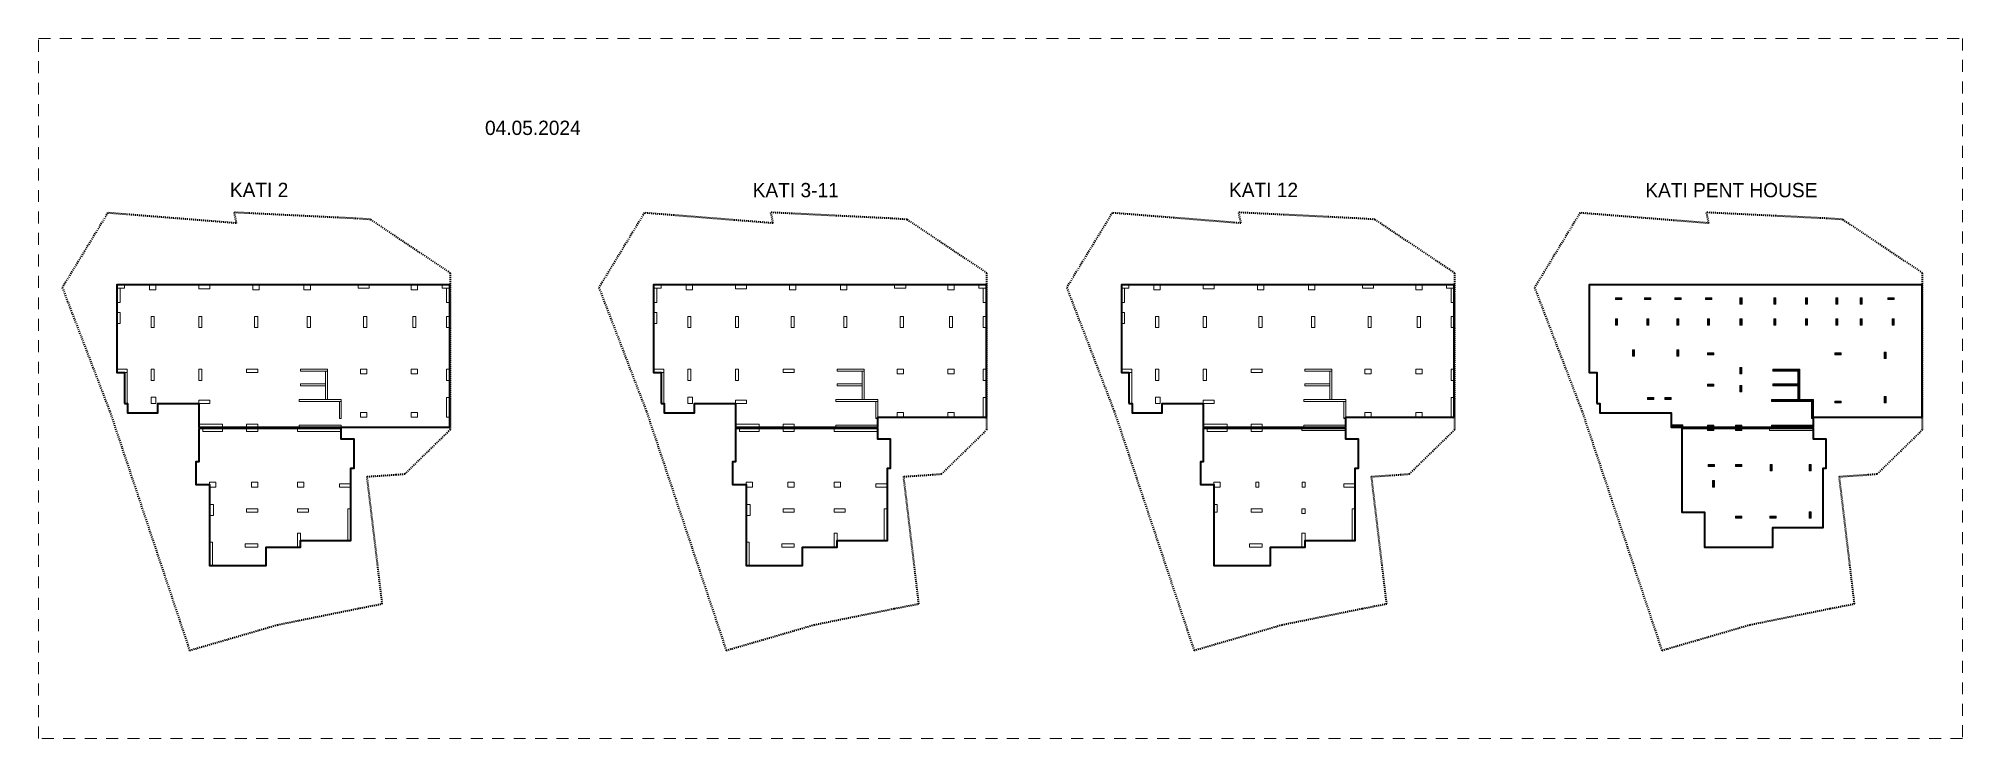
# Model space of a CAD drawing. Header units: millimetres. Extents: x 528085 to 770311, y -199274 to -111212.
import ezdxf

# ---------------------------------------------------------------- set-up
doc = ezdxf.new("R2010")
doc.units = ezdxf.units.MM
doc.header["$MEASUREMENT"] = 0
doc.linetypes.add('Dashed', pattern=[254, 127, -127])
doc.linetypes.add('Long Dashed', pattern=[2700, 1500, -1200])
for name, color, linetype, lineweight, true_color in [('2D Drafting - General_Pen_No__88', 7, 'Continuous', 20, 0xfd4435), ('A - Akset_Pen_No__108', 7, 'Continuous', 13, 0xfd8379), ('A - Akset_Pen_No__8', 7, 'Continuous', 35, 0xa80f02)]:
    doc.layers.add(name, color=color, linetype=linetype, lineweight=lineweight, true_color=true_color)
doc.layers.add('A - Perdhesa polyline_Pen_No__6', color=5, linetype='Continuous', lineweight=35)
doc.layers.add('A - Shtyllat_Pen_No__20', color=1, linetype='Continuous', lineweight=0)
doc.layers.add('A - Shtyllat', color=7, linetype='Continuous')
doc.styles.add('GENERATED_STYLE_2', font='')
doc.styles.get('GENERATED_STYLE_2').set_extended_font_data('Century Gothic')
pattern_1 = [(45, (0, 0), (-55.154327, 55.154327), []), (135, (0, 0), (55.154327, 55.154327), [])]

msp = doc.modelspace()

# ---------------------------------------------------------------- texts
at = {"layer": '2D Drafting - General_Pen_No__88', "color": 20, "linetype": 'Continuous', "lineweight": 20, "true_color": 0xfd4435, "char_height": 1800, "attachment_point": 8, "style": 'GENERATED_STYLE_2'}
for s, insert in [('\\A1;{\\pqc;\\fCentury Gothic|b0|i0|c0|p34;04.05.2024}', (590325, -123375)), ('\\A1;{\\pqc;\\fCentury Gothic|b0|i0|c0|p34;KATI 2}', (555858, -131163)), ('\\A1;{\\pqc;\\fCentury Gothic|b0|i0|c0|p34;KATI 3-11}', (623415, -131209)), ('\\A1;{\\pqc;\\fCentury Gothic|b0|i0|c0|p34;KATI \\fCentury Gothic|b0|i0|c0|p34;12}', (682311, -131163)), ('\\A1;{\\pqc;\\fCentury Gothic|b0|i0|c0|p34;KATI PENT HOUSE}', (741207, -131209))]:
    msp.add_mtext(s, dxfattribs=dict(at, insert=insert))

# ---------------------------------------------------------------- blocks, each defined once
blk = doc.blocks.new('Column_1', base_point=(642969, -142516))
at = {"layer": 'A - Shtyllat_Pen_No__20', "color": 1, "linetype": 'Continuous', "lineweight": 0, "flags": 128}
blk.add_lwpolyline([(643369, -142816), (643369, -142216), (642569, -142216), (642569, -142816)], close=True, dxfattribs=at)
blk = doc.blocks.new('Column_2', base_point=(629669, -146866))
at = {"layer": 'A - Shtyllat_Pen_No__20', "color": 1, "linetype": 'Continuous', "lineweight": 0, "flags": 128}
blk.add_lwpolyline([(629869, -146166), (629469, -146166), (629469, -147566), (629869, -147566)], close=True, dxfattribs=at)
blk = doc.blocks.new('Column_3', base_point=(647219, -157616))
at = {"layer": 'A - Shtyllat_Pen_No__20', "color": 1, "linetype": 'Continuous', "lineweight": 0, "flags": 128}
blk.add_lwpolyline([(647419, -156366), (647019, -156366), (647019, -158866), (647419, -158866)], close=True, dxfattribs=at)
blk = doc.blocks.new('Column_4', base_point=(636569, -153116))
at = {"layer": 'A - Shtyllat_Pen_No__20', "color": 1, "linetype": 'Continuous', "lineweight": 0, "flags": 128}
blk.add_lwpolyline([(636169, -152816), (636169, -153416), (636969, -153416), (636969, -152816)], close=True, dxfattribs=at)
blk = doc.blocks.new('Column_5', base_point=(629469, -142516))
at = {"layer": 'A - Shtyllat_Pen_No__20', "color": 1, "linetype": 'Continuous', "lineweight": 0, "flags": 128}
blk.add_lwpolyline([(629069, -142216), (629069, -142816), (629869, -142816), (629869, -142216)], close=True, dxfattribs=at)
blk = doc.blocks.new('Column_6', base_point=(622839, -167336))
at = {"layer": 'A - Shtyllat_Pen_No__20', "color": 1, "linetype": 'Continuous', "lineweight": 0, "flags": 128}
blk.add_lwpolyline([(623239, -167636), (623239, -167036), (622439, -167036), (622439, -167636)], close=True, dxfattribs=at)
blk = doc.blocks.new('Column_7', base_point=(622539, -170586))
at = {"layer": 'A - Shtyllat_Pen_No__20', "color": 1, "linetype": 'Continuous', "lineweight": 0, "flags": 128}
blk.add_lwpolyline([(623239, -170786), (623239, -170386), (621839, -170386), (621839, -170786)], close=True, dxfattribs=at)
blk = doc.blocks.new('Column_8', base_point=(633644, -157941))
at = {"layer": 'A - Shtyllat_Pen_No__20', "color": 1, "linetype": 'Continuous', "lineweight": 0, "flags": 128}
blk.add_lwpolyline([(633769, -156866), (633519, -156866), (633519, -159016), (633769, -159016)], close=True, dxfattribs=at)
blk = doc.blocks.new('Column_9', base_point=(622539, -159916))
at = {"layer": 'A - Shtyllat_Pen_No__20', "color": 1, "linetype": 'Continuous', "lineweight": 0, "flags": 128}
blk.add_lwpolyline([(623239, -160116), (623239, -159716), (621839, -159716), (621839, -160116)], close=True, dxfattribs=at)
blk = doc.blocks.new('Column_10', base_point=(630319, -152941))
at = {"layer": 'A - Shtyllat_Pen_No__20', "color": 1, "linetype": 'Continuous', "lineweight": 0, "flags": 128}
blk.add_lwpolyline([(628619, -152816), (628619, -153066), (632019, -153066), (632019, -152816)], close=True, dxfattribs=at)
blk = doc.blocks.new('Column_11', base_point=(628639, -167336))
at = {"layer": 'A - Shtyllat_Pen_No__20', "color": 1, "linetype": 'Continuous', "lineweight": 0, "flags": 128}
blk.add_lwpolyline([(629039, -167636), (629039, -167036), (628239, -167036), (628239, -167636)], close=True, dxfattribs=at)
blk = doc.blocks.new('Column_12', base_point=(605994, -142416))
at = {"layer": 'A - Shtyllat_Pen_No__20', "color": 1, "linetype": 'Continuous', "lineweight": 0, "flags": 128}
blk.add_lwpolyline([(606469, -142616), (606469, -142216), (605519, -142216), (605519, -142616)], close=True, dxfattribs=at)
blk = doc.blocks.new('Column_13', base_point=(622454, -174985))
at = {"layer": 'A - Shtyllat_Pen_No__20', "color": 1, "linetype": 'Continuous', "lineweight": 0, "flags": 128}
blk.add_lwpolyline([(623239, -175185), (623239, -174785), (621669, -174785), (621669, -175185)], close=True, dxfattribs=at)
blk = doc.blocks.new('Column_14', base_point=(647219, -143516))
at = {"layer": 'A - Shtyllat_Pen_No__20', "color": 1, "linetype": 'Continuous', "lineweight": 0, "flags": 128}
blk.add_lwpolyline([(647419, -142616), (647019, -142616), (647019, -144416), (647419, -144416)], close=True, dxfattribs=at)
blk = doc.blocks.new('Column_15', base_point=(610019, -153516))
at = {"layer": 'A - Shtyllat_Pen_No__20', "color": 1, "linetype": 'Continuous', "lineweight": 0, "flags": 128}
blk.add_lwpolyline([(610219, -152816), (609819, -152816), (609819, -154216), (610219, -154216)], close=True, dxfattribs=at)
blk = doc.blocks.new('Column_16', base_point=(605719, -143516))
at = {"layer": 'A - Shtyllat_Pen_No__20', "color": 1, "linetype": 'Continuous', "lineweight": 0, "flags": 128}
blk.add_lwpolyline([(605919, -142616), (605519, -142616), (605519, -144416), (605919, -144416)], close=True, dxfattribs=at)
blk = doc.blocks.new('Column_17', base_point=(642969, -146866))
at = {"layer": 'A - Shtyllat_Pen_No__20', "color": 1, "linetype": 'Continuous', "lineweight": 0, "flags": 128}
blk.add_lwpolyline([(643169, -146166), (642769, -146166), (642769, -147566), (643169, -147566)], close=True, dxfattribs=at)
blk = doc.blocks.new('Column_18', base_point=(634769, -172373))
at = {"layer": 'A - Shtyllat_Pen_No__20', "color": 1, "linetype": 'Continuous', "lineweight": 0, "flags": 128}
blk.add_lwpolyline([(634969, -170398), (634569, -170398), (634569, -174348), (634969, -174348)], close=True, dxfattribs=at)
blk = doc.blocks.new('Column_19', base_point=(617369, -176036))
at = {"layer": 'A - Shtyllat_Pen_No__20', "color": 1, "linetype": 'Continuous', "lineweight": 0, "flags": 128}
blk.add_lwpolyline([(617569, -174581), (617169, -174581), (617169, -177491), (617569, -177491)], close=True, dxfattribs=at)
blk = doc.blocks.new('Column_20', base_point=(610019, -146866))
at = {"layer": 'A - Shtyllat_Pen_No__20', "color": 1, "linetype": 'Continuous', "lineweight": 0, "flags": 128}
blk.add_lwpolyline([(610219, -146166), (609819, -146166), (609819, -147566), (610219, -147566)], close=True, dxfattribs=at)
blk = doc.blocks.new('Column_21', base_point=(617569, -160466))
at = {"layer": 'A - Shtyllat_Pen_No__20', "color": 1, "linetype": 'Continuous', "lineweight": 0, "flags": 128}
blk.add_lwpolyline([(618819, -160666), (618819, -160266), (616319, -160266), (616319, -160666)], close=True, dxfattribs=at)
blk = doc.blocks.new('Column_22', base_point=(631894, -154841))
at = {"layer": 'A - Shtyllat_Pen_No__20', "color": 1, "linetype": 'Continuous', "lineweight": 0, "flags": 128}
blk.add_lwpolyline([(632019, -153066), (631769, -153066), (631769, -156616), (632019, -156616)], close=True, dxfattribs=at)
blk = doc.blocks.new('Column_23', base_point=(628439, -174310))
at = {"layer": 'A - Shtyllat_Pen_No__20', "color": 1, "linetype": 'Continuous', "lineweight": 0, "flags": 128}
blk.add_lwpolyline([(628639, -173435), (628239, -173435), (628239, -175185), (628639, -175185)], close=True, dxfattribs=at)
blk = doc.blocks.new('Column_24', base_point=(646944, -142416))
at = {"layer": 'A - Shtyllat_Pen_No__20', "color": 1, "linetype": 'Continuous', "lineweight": 0, "flags": 128}
blk.add_lwpolyline([(647419, -142616), (647419, -142216), (646469, -142216), (646469, -142616)], close=True, dxfattribs=at)
blk = doc.blocks.new('Column_25', base_point=(631004, -160466))
at = {"layer": 'A - Shtyllat_Pen_No__20', "color": 1, "linetype": 'Continuous', "lineweight": 0, "flags": 128}
blk.add_lwpolyline([(628239, -160266), (628239, -160666), (633769, -160666), (633769, -160266)], close=True, dxfattribs=at)
blk = doc.blocks.new('Column_26', base_point=(617569, -167336))
at = {"layer": 'A - Shtyllat_Pen_No__20', "color": 1, "linetype": 'Continuous', "lineweight": 0, "flags": 128}
blk.add_lwpolyline([(617169, -167036), (617169, -167636), (617969, -167636), (617969, -167036)], close=True, dxfattribs=at)
blk = doc.blocks.new('Column_27', base_point=(634244, -167436))
at = {"layer": 'A - Shtyllat_Pen_No__20', "color": 1, "linetype": 'Continuous', "lineweight": 0, "flags": 128}
blk.add_lwpolyline([(634969, -167636), (634969, -167236), (633519, -167236), (633519, -167636)], close=True, dxfattribs=at)
blk = doc.blocks.new('Column_28', base_point=(616519, -156916))
at = {"layer": 'A - Shtyllat_Pen_No__20', "color": 1, "linetype": 'Continuous', "lineweight": 0, "flags": 128}
blk.add_lwpolyline([(617219, -157116), (617219, -156716), (615819, -156716), (615819, -157116)], close=True, dxfattribs=at)
blk = doc.blocks.new('Column_29', base_point=(616519, -142466))
at = {"layer": 'A - Shtyllat_Pen_No__20', "color": 1, "linetype": 'Continuous', "lineweight": 0, "flags": 128}
blk.add_lwpolyline([(617219, -142716), (617219, -142216), (615819, -142216), (615819, -142716)], close=True, dxfattribs=at)
blk = doc.blocks.new('Column_30', base_point=(616019, -153516))
at = {"layer": 'A - Shtyllat_Pen_No__20', "color": 1, "linetype": 'Continuous', "lineweight": 0, "flags": 128}
blk.add_lwpolyline([(616219, -152816), (615819, -152816), (615819, -154216), (616219, -154216)], close=True, dxfattribs=at)
blk = doc.blocks.new('Column_31', base_point=(622539, -160466))
at = {"layer": 'A - Shtyllat_Pen_No__20', "color": 1, "linetype": 'Continuous', "lineweight": 0, "flags": 128}
blk.add_lwpolyline([(623239, -160666), (623239, -160266), (621839, -160266), (621839, -160666)], close=True, dxfattribs=at)
blk = doc.blocks.new('Column_32', base_point=(630194, -154791))
at = {"layer": 'A - Shtyllat_Pen_No__20', "color": 1, "linetype": 'Continuous', "lineweight": 0, "flags": 128}
blk.add_lwpolyline([(628619, -154666), (628619, -154916), (631769, -154916), (631769, -154666)], close=True, dxfattribs=at)
blk = doc.blocks.new('Column_33', base_point=(636569, -142416))
at = {"layer": 'A - Shtyllat_Pen_No__20', "color": 1, "linetype": 'Continuous', "lineweight": 0, "flags": 128}
blk.add_lwpolyline([(637269, -142616), (637269, -142216), (635869, -142216), (635869, -142616)], close=True, dxfattribs=at)
blk = doc.blocks.new('Column_34', base_point=(642969, -153116))
at = {"layer": 'A - Shtyllat_Pen_No__20', "color": 1, "linetype": 'Continuous', "lineweight": 0, "flags": 128}
blk.add_lwpolyline([(642569, -152816), (642569, -153416), (643369, -153416), (643369, -152816)], close=True, dxfattribs=at)
blk = doc.blocks.new('Column_35', base_point=(628939, -170586))
at = {"layer": 'A - Shtyllat_Pen_No__20', "color": 1, "linetype": 'Continuous', "lineweight": 0, "flags": 128}
blk.add_lwpolyline([(629639, -170786), (629639, -170386), (628239, -170386), (628239, -170786)], close=True, dxfattribs=at)
blk = doc.blocks.new('Column_36', base_point=(606169, -153016))
at = {"layer": 'A - Shtyllat_Pen_No__20', "color": 1, "linetype": 'Continuous', "lineweight": 0, "flags": 128}
blk.add_lwpolyline([(605519, -152816), (605519, -153216), (606819, -153216), (606819, -152816)], close=True, dxfattribs=at)
blk = doc.blocks.new('Column_37', base_point=(622539, -153016))
at = {"layer": 'A - Shtyllat_Pen_No__20', "color": 1, "linetype": 'Continuous', "lineweight": 0, "flags": 128}
blk.add_lwpolyline([(623239, -153216), (623239, -152816), (621839, -152816), (621839, -153216)], close=True, dxfattribs=at)
blk = doc.blocks.new('Column_38', base_point=(631119, -156741))
at = {"layer": 'A - Shtyllat_Pen_No__20', "color": 1, "linetype": 'Continuous', "lineweight": 0, "flags": 128}
blk.add_lwpolyline([(628469, -156616), (628469, -156866), (633769, -156866), (633769, -156616)], close=True, dxfattribs=at)
blk = doc.blocks.new('Column_39', base_point=(647219, -153516))
at = {"layer": 'A - Shtyllat_Pen_No__20', "color": 1, "linetype": 'Continuous', "lineweight": 0, "flags": 128}
blk.add_lwpolyline([(647419, -152816), (647019, -152816), (647019, -154216), (647419, -154216)], close=True, dxfattribs=at)
blk = doc.blocks.new('Column_40', base_point=(605719, -146366))
at = {"layer": 'A - Shtyllat_Pen_No__20', "color": 1, "linetype": 'Continuous', "lineweight": 0, "flags": 128}
blk.add_lwpolyline([(605919, -145666), (605519, -145666), (605519, -147066), (605919, -147066)], close=True, dxfattribs=at)
blk = doc.blocks.new('Column_41', base_point=(616019, -146866))
at = {"layer": 'A - Shtyllat_Pen_No__20', "color": 1, "linetype": 'Continuous', "lineweight": 0, "flags": 128}
blk.add_lwpolyline([(616219, -146166), (615819, -146166), (615819, -147566), (616219, -147566)], close=True, dxfattribs=at)
blk = doc.blocks.new('Column_42', base_point=(617419, -170536))
at = {"layer": 'A - Shtyllat_Pen_No__20', "color": 1, "linetype": 'Continuous', "lineweight": 0, "flags": 128}
blk.add_lwpolyline([(617169, -171236), (617669, -171236), (617669, -169836), (617169, -169836)], close=True, dxfattribs=at)
blk = doc.blocks.new('Column_43', base_point=(647219, -146866))
at = {"layer": 'A - Shtyllat_Pen_No__20', "color": 1, "linetype": 'Continuous', "lineweight": 0, "flags": 128}
blk.add_lwpolyline([(647419, -146166), (647019, -146166), (647019, -147566), (647419, -147566)], close=True, dxfattribs=at)
blk = doc.blocks.new('Column_44', base_point=(610019, -142516))
at = {"layer": 'A - Shtyllat_Pen_No__20', "color": 1, "linetype": 'Continuous', "lineweight": 0, "flags": 128}
blk.add_lwpolyline([(609619, -142216), (609619, -142816), (610419, -142816), (610419, -142216)], close=True, dxfattribs=at)
blk = doc.blocks.new('Column_45', base_point=(636769, -146866))
at = {"layer": 'A - Shtyllat_Pen_No__20', "color": 1, "linetype": 'Continuous', "lineweight": 0, "flags": 128}
blk.add_lwpolyline([(636969, -146166), (636569, -146166), (636569, -147566), (636969, -147566)], close=True, dxfattribs=at)
blk = doc.blocks.new('Column_46', base_point=(642969, -158566))
at = {"layer": 'A - Shtyllat_Pen_No__20', "color": 1, "linetype": 'Continuous', "lineweight": 0, "flags": 128}
blk.add_lwpolyline([(643369, -158866), (643369, -158266), (642569, -158266), (642569, -158866)], close=True, dxfattribs=at)
blk = doc.blocks.new('Column_47', base_point=(631119, -159991))
at = {"layer": 'A - Shtyllat_Pen_No__20', "color": 1, "linetype": 'Continuous', "lineweight": 0, "flags": 128}
blk.add_lwpolyline([(628469, -159866), (628469, -160116), (633769, -160116), (633769, -159866)], close=True, dxfattribs=at)
blk = doc.blocks.new('Column_48', base_point=(623039, -146866))
at = {"layer": 'A - Shtyllat_Pen_No__20', "color": 1, "linetype": 'Continuous', "lineweight": 0, "flags": 128}
blk.add_lwpolyline([(623239, -146166), (622839, -146166), (622839, -147566), (623239, -147566)], close=True, dxfattribs=at)
blk = doc.blocks.new('Column_49', base_point=(617319, -159916))
at = {"layer": 'A - Shtyllat_Pen_No__20', "color": 1, "linetype": 'Continuous', "lineweight": 0, "flags": 128}
blk.add_lwpolyline([(618819, -160116), (618819, -159716), (615819, -159716), (615819, -160116)], close=True, dxfattribs=at)
blk = doc.blocks.new('Column_50', base_point=(636569, -158566))
at = {"layer": 'A - Shtyllat_Pen_No__20', "color": 1, "linetype": 'Continuous', "lineweight": 0, "flags": 128}
blk.add_lwpolyline([(636969, -158866), (636969, -158266), (636169, -158266), (636169, -158866)], close=True, dxfattribs=at)
blk = doc.blocks.new('Column_51', base_point=(623039, -142516))
at = {"layer": 'A - Shtyllat_Pen_No__20', "color": 1, "linetype": 'Continuous', "lineweight": 0, "flags": 128}
blk.add_lwpolyline([(622639, -142216), (622639, -142816), (623439, -142816), (623439, -142216)], close=True, dxfattribs=at)
blk = doc.blocks.new('Column_52', base_point=(606644, -155166))
at = {"layer": 'A - Shtyllat_Pen_No__20', "color": 1, "linetype": 'Continuous', "lineweight": 0, "flags": 128}
blk.add_lwpolyline([(606819, -153216), (606469, -153216), (606469, -157116), (606819, -157116)], close=True, dxfattribs=at)
blk = doc.blocks.new('Column_53', base_point=(610119, -156716))
at = {"layer": 'A - Shtyllat_Pen_No__20', "color": 1, "linetype": 'Continuous', "lineweight": 0, "flags": 128}
blk.add_lwpolyline([(609819, -157116), (610419, -157116), (610419, -156316), (609819, -156316)], close=True, dxfattribs=at)
blk = doc.blocks.new('Column_54', base_point=(569212, -146866))
at = {"layer": 'A - Shtyllat_Pen_No__20', "color": 1, "linetype": 'Continuous', "lineweight": 0, "flags": 128}
blk.add_lwpolyline([(569412, -146166), (569012, -146166), (569012, -147566), (569412, -147566)], close=True, dxfattribs=at)
blk = doc.blocks.new('Column_55', base_point=(575412, -142516))
at = {"layer": 'A - Shtyllat_Pen_No__20', "color": 1, "linetype": 'Continuous', "lineweight": 0, "flags": 128}
blk.add_lwpolyline([(575812, -142816), (575812, -142216), (575012, -142216), (575012, -142816)], close=True, dxfattribs=at)
blk = doc.blocks.new('Column_56', base_point=(562112, -146866))
at = {"layer": 'A - Shtyllat_Pen_No__20', "color": 1, "linetype": 'Continuous', "lineweight": 0, "flags": 128}
blk.add_lwpolyline([(562312, -146166), (561912, -146166), (561912, -147566), (562312, -147566)], close=True, dxfattribs=at)
blk = doc.blocks.new('Column_57', base_point=(579662, -157616))
at = {"layer": 'A - Shtyllat_Pen_No__20', "color": 1, "linetype": 'Continuous', "lineweight": 0, "flags": 128}
blk.add_lwpolyline([(579862, -156366), (579462, -156366), (579462, -158866), (579862, -158866)], close=True, dxfattribs=at)
blk = doc.blocks.new('Column_58', base_point=(569012, -153116))
at = {"layer": 'A - Shtyllat_Pen_No__20', "color": 1, "linetype": 'Continuous', "lineweight": 0, "flags": 128}
blk.add_lwpolyline([(568612, -152816), (568612, -153416), (569412, -153416), (569412, -152816)], close=True, dxfattribs=at)
blk = doc.blocks.new('Column_59', base_point=(561912, -142516))
at = {"layer": 'A - Shtyllat_Pen_No__20', "color": 1, "linetype": 'Continuous', "lineweight": 0, "flags": 128}
blk.add_lwpolyline([(561512, -142216), (561512, -142816), (562312, -142816), (562312, -142216)], close=True, dxfattribs=at)
blk = doc.blocks.new('Column_60', base_point=(555282, -167336))
at = {"layer": 'A - Shtyllat_Pen_No__20', "color": 1, "linetype": 'Continuous', "lineweight": 0, "flags": 128}
blk.add_lwpolyline([(555682, -167636), (555682, -167036), (554882, -167036), (554882, -167636)], close=True, dxfattribs=at)
blk = doc.blocks.new('Column_61', base_point=(554982, -170586))
at = {"layer": 'A - Shtyllat_Pen_No__20', "color": 1, "linetype": 'Continuous', "lineweight": 0, "flags": 128}
blk.add_lwpolyline([(555682, -170786), (555682, -170386), (554282, -170386), (554282, -170786)], close=True, dxfattribs=at)
blk = doc.blocks.new('Column_62', base_point=(566087, -157941))
at = {"layer": 'A - Shtyllat_Pen_No__20', "color": 1, "linetype": 'Continuous', "lineweight": 0, "flags": 128}
blk.add_lwpolyline([(566212, -156866), (565962, -156866), (565962, -159016), (566212, -159016)], close=True, dxfattribs=at)
blk = doc.blocks.new('Column_63', base_point=(554982, -159916))
at = {"layer": 'A - Shtyllat_Pen_No__20', "color": 1, "linetype": 'Continuous', "lineweight": 0, "flags": 128}
blk.add_lwpolyline([(555682, -160116), (555682, -159716), (554282, -159716), (554282, -160116)], close=True, dxfattribs=at)
blk = doc.blocks.new('Column_64', base_point=(562762, -152941))
at = {"layer": 'A - Shtyllat_Pen_No__20', "color": 1, "linetype": 'Continuous', "lineweight": 0, "flags": 128}
blk.add_lwpolyline([(561062, -152816), (561062, -153066), (564462, -153066), (564462, -152816)], close=True, dxfattribs=at)
blk = doc.blocks.new('Column_65', base_point=(561082, -167336))
at = {"layer": 'A - Shtyllat_Pen_No__20', "color": 1, "linetype": 'Continuous', "lineweight": 0, "flags": 128}
blk.add_lwpolyline([(561482, -167636), (561482, -167036), (560682, -167036), (560682, -167636)], close=True, dxfattribs=at)
blk = doc.blocks.new('Column_66', base_point=(538437, -142416))
at = {"layer": 'A - Shtyllat_Pen_No__20', "color": 1, "linetype": 'Continuous', "lineweight": 0, "flags": 128}
blk.add_lwpolyline([(538912, -142616), (538912, -142216), (537962, -142216), (537962, -142616)], close=True, dxfattribs=at)
blk = doc.blocks.new('Column_67', base_point=(579662, -146866))
at = {"layer": 'A - Shtyllat_Pen_No__20', "color": 1, "linetype": 'Continuous', "lineweight": 0, "flags": 128}
blk.add_lwpolyline([(579862, -146166), (579462, -146166), (579462, -147566), (579862, -147566)], close=True, dxfattribs=at)
blk = doc.blocks.new('Column_68', base_point=(548462, -146866))
at = {"layer": 'A - Shtyllat_Pen_No__20', "color": 1, "linetype": 'Continuous', "lineweight": 0, "flags": 128}
blk.add_lwpolyline([(548662, -146166), (548262, -146166), (548262, -147566), (548662, -147566)], close=True, dxfattribs=at)
blk = doc.blocks.new('Column_69', base_point=(554897, -174985))
at = {"layer": 'A - Shtyllat_Pen_No__20', "color": 1, "linetype": 'Continuous', "lineweight": 0, "flags": 128}
blk.add_lwpolyline([(555682, -175185), (555682, -174785), (554112, -174785), (554112, -175185)], close=True, dxfattribs=at)
blk = doc.blocks.new('Column_70', base_point=(579662, -143516))
at = {"layer": 'A - Shtyllat_Pen_No__20', "color": 1, "linetype": 'Continuous', "lineweight": 0, "flags": 128}
blk.add_lwpolyline([(579862, -142616), (579462, -142616), (579462, -144416), (579862, -144416)], close=True, dxfattribs=at)
blk = doc.blocks.new('Column_71', base_point=(555482, -146866))
at = {"layer": 'A - Shtyllat_Pen_No__20', "color": 1, "linetype": 'Continuous', "lineweight": 0, "flags": 128}
blk.add_lwpolyline([(555682, -146166), (555282, -146166), (555282, -147566), (555682, -147566)], close=True, dxfattribs=at)
blk = doc.blocks.new('Column_72', base_point=(542462, -153516))
at = {"layer": 'A - Shtyllat_Pen_No__20', "color": 1, "linetype": 'Continuous', "lineweight": 0, "flags": 128}
blk.add_lwpolyline([(542662, -152816), (542262, -152816), (542262, -154216), (542662, -154216)], close=True, dxfattribs=at)
blk = doc.blocks.new('Column_73', base_point=(538162, -143516))
at = {"layer": 'A - Shtyllat_Pen_No__20', "color": 1, "linetype": 'Continuous', "lineweight": 0, "flags": 128}
blk.add_lwpolyline([(538362, -142616), (537962, -142616), (537962, -144416), (538362, -144416)], close=True, dxfattribs=at)
blk = doc.blocks.new('Column_74', base_point=(575412, -146866))
at = {"layer": 'A - Shtyllat_Pen_No__20', "color": 1, "linetype": 'Continuous', "lineweight": 0, "flags": 128}
blk.add_lwpolyline([(575612, -146166), (575212, -146166), (575212, -147566), (575612, -147566)], close=True, dxfattribs=at)
blk = doc.blocks.new('Column_75', base_point=(567212, -172373))
at = {"layer": 'A - Shtyllat_Pen_No__20', "color": 1, "linetype": 'Continuous', "lineweight": 0, "flags": 128}
blk.add_lwpolyline([(567412, -170398), (567012, -170398), (567012, -174348), (567412, -174348)], close=True, dxfattribs=at)
blk = doc.blocks.new('Column_76', base_point=(549762, -159916))
at = {"layer": 'A - Shtyllat_Pen_No__20', "color": 1, "linetype": 'Continuous', "lineweight": 0, "flags": 128}
blk.add_lwpolyline([(551262, -160116), (551262, -159716), (548262, -159716), (548262, -160116)], close=True, dxfattribs=at)
blk = doc.blocks.new('Column_77', base_point=(549812, -176036))
at = {"layer": 'A - Shtyllat_Pen_No__20', "color": 1, "linetype": 'Continuous', "lineweight": 0, "flags": 128}
blk.add_lwpolyline([(550012, -174581), (549612, -174581), (549612, -177491), (550012, -177491)], close=True, dxfattribs=at)
blk = doc.blocks.new('Column_78', base_point=(569012, -158566))
at = {"layer": 'A - Shtyllat_Pen_No__20', "color": 1, "linetype": 'Continuous', "lineweight": 0, "flags": 128}
blk.add_lwpolyline([(569412, -158866), (569412, -158266), (568612, -158266), (568612, -158866)], close=True, dxfattribs=at)
blk = doc.blocks.new('Column_79', base_point=(549862, -170536))
at = {"layer": 'A - Shtyllat_Pen_No__20', "color": 1, "linetype": 'Continuous', "lineweight": 0, "flags": 128}
blk.add_lwpolyline([(549612, -171236), (550112, -171236), (550112, -169836), (549612, -169836)], close=True, dxfattribs=at)
blk = doc.blocks.new('Column_80', base_point=(542462, -146866))
at = {"layer": 'A - Shtyllat_Pen_No__20', "color": 1, "linetype": 'Continuous', "lineweight": 0, "flags": 128}
blk.add_lwpolyline([(542662, -146166), (542262, -146166), (542262, -147566), (542662, -147566)], close=True, dxfattribs=at)
blk = doc.blocks.new('Column_81', base_point=(550012, -160466))
at = {"layer": 'A - Shtyllat_Pen_No__20', "color": 1, "linetype": 'Continuous', "lineweight": 0, "flags": 128}
blk.add_lwpolyline([(551262, -160666), (551262, -160266), (548762, -160266), (548762, -160666)], close=True, dxfattribs=at)
blk = doc.blocks.new('Column_82', base_point=(555482, -142516))
at = {"layer": 'A - Shtyllat_Pen_No__20', "color": 1, "linetype": 'Continuous', "lineweight": 0, "flags": 128}
blk.add_lwpolyline([(555082, -142216), (555082, -142816), (555882, -142816), (555882, -142216)], close=True, dxfattribs=at)
blk = doc.blocks.new('Column_83', base_point=(564337, -154841))
at = {"layer": 'A - Shtyllat_Pen_No__20', "color": 1, "linetype": 'Continuous', "lineweight": 0, "flags": 128}
blk.add_lwpolyline([(564462, -153066), (564212, -153066), (564212, -156616), (564462, -156616)], close=True, dxfattribs=at)
blk = doc.blocks.new('Column_84', base_point=(560882, -174310))
at = {"layer": 'A - Shtyllat_Pen_No__20', "color": 1, "linetype": 'Continuous', "lineweight": 0, "flags": 128}
blk.add_lwpolyline([(561082, -173435), (560682, -173435), (560682, -175185), (561082, -175185)], close=True, dxfattribs=at)
blk = doc.blocks.new('Column_85', base_point=(579387, -142416))
at = {"layer": 'A - Shtyllat_Pen_No__20', "color": 1, "linetype": 'Continuous', "lineweight": 0, "flags": 128}
blk.add_lwpolyline([(579862, -142616), (579862, -142216), (578912, -142216), (578912, -142616)], close=True, dxfattribs=at)
blk = doc.blocks.new('Column_86', base_point=(563447, -160466))
at = {"layer": 'A - Shtyllat_Pen_No__20', "color": 1, "linetype": 'Continuous', "lineweight": 0, "flags": 128}
blk.add_lwpolyline([(560682, -160266), (560682, -160666), (566212, -160666), (566212, -160266)], close=True, dxfattribs=at)
blk = doc.blocks.new('Column_87', base_point=(550012, -167336))
at = {"layer": 'A - Shtyllat_Pen_No__20', "color": 1, "linetype": 'Continuous', "lineweight": 0, "flags": 128}
blk.add_lwpolyline([(549612, -167036), (549612, -167636), (550412, -167636), (550412, -167036)], close=True, dxfattribs=at)
blk = doc.blocks.new('Column_88', base_point=(566687, -167436))
at = {"layer": 'A - Shtyllat_Pen_No__20', "color": 1, "linetype": 'Continuous', "lineweight": 0, "flags": 128}
blk.add_lwpolyline([(567412, -167636), (567412, -167236), (565962, -167236), (565962, -167636)], close=True, dxfattribs=at)
blk = doc.blocks.new('Column_89', base_point=(538162, -146366))
at = {"layer": 'A - Shtyllat_Pen_No__20', "color": 1, "linetype": 'Continuous', "lineweight": 0, "flags": 128}
blk.add_lwpolyline([(538362, -145666), (537962, -145666), (537962, -147066), (538362, -147066)], close=True, dxfattribs=at)
blk = doc.blocks.new('Column_90', base_point=(539087, -155166))
at = {"layer": 'A - Shtyllat_Pen_No__20', "color": 1, "linetype": 'Continuous', "lineweight": 0, "flags": 128}
blk.add_lwpolyline([(539262, -153216), (538912, -153216), (538912, -157116), (539262, -157116)], close=True, dxfattribs=at)
blk = doc.blocks.new('Column_91', base_point=(548962, -156916))
at = {"layer": 'A - Shtyllat_Pen_No__20', "color": 1, "linetype": 'Continuous', "lineweight": 0, "flags": 128}
blk.add_lwpolyline([(549662, -157116), (549662, -156716), (548262, -156716), (548262, -157116)], close=True, dxfattribs=at)
blk = doc.blocks.new('Column_92', base_point=(548962, -142466))
at = {"layer": 'A - Shtyllat_Pen_No__20', "color": 1, "linetype": 'Continuous', "lineweight": 0, "flags": 128}
blk.add_lwpolyline([(549662, -142716), (549662, -142216), (548262, -142216), (548262, -142716)], close=True, dxfattribs=at)
blk = doc.blocks.new('Column_93', base_point=(563562, -159991))
at = {"layer": 'A - Shtyllat_Pen_No__20', "color": 1, "linetype": 'Continuous', "lineweight": 0, "flags": 128}
blk.add_lwpolyline([(560912, -159866), (560912, -160116), (566212, -160116), (566212, -159866)], close=True, dxfattribs=at)
blk = doc.blocks.new('Column_94', base_point=(548462, -153516))
at = {"layer": 'A - Shtyllat_Pen_No__20', "color": 1, "linetype": 'Continuous', "lineweight": 0, "flags": 128}
blk.add_lwpolyline([(548662, -152816), (548262, -152816), (548262, -154216), (548662, -154216)], close=True, dxfattribs=at)
blk = doc.blocks.new('Column_95', base_point=(554982, -160466))
at = {"layer": 'A - Shtyllat_Pen_No__20', "color": 1, "linetype": 'Continuous', "lineweight": 0, "flags": 128}
blk.add_lwpolyline([(555682, -160666), (555682, -160266), (554282, -160266), (554282, -160666)], close=True, dxfattribs=at)
blk = doc.blocks.new('Column_96', base_point=(562637, -154791))
at = {"layer": 'A - Shtyllat_Pen_No__20', "color": 1, "linetype": 'Continuous', "lineweight": 0, "flags": 128}
blk.add_lwpolyline([(561062, -154666), (561062, -154916), (564212, -154916), (564212, -154666)], close=True, dxfattribs=at)
blk = doc.blocks.new('Column_97', base_point=(569012, -142416))
at = {"layer": 'A - Shtyllat_Pen_No__20', "color": 1, "linetype": 'Continuous', "lineweight": 0, "flags": 128}
blk.add_lwpolyline([(569712, -142616), (569712, -142216), (568312, -142216), (568312, -142616)], close=True, dxfattribs=at)
blk = doc.blocks.new('Column_98', base_point=(579662, -153516))
at = {"layer": 'A - Shtyllat_Pen_No__20', "color": 1, "linetype": 'Continuous', "lineweight": 0, "flags": 128}
blk.add_lwpolyline([(579862, -152816), (579462, -152816), (579462, -154216), (579862, -154216)], close=True, dxfattribs=at)
blk = doc.blocks.new('Column_99', base_point=(575412, -158566))
at = {"layer": 'A - Shtyllat_Pen_No__20', "color": 1, "linetype": 'Continuous', "lineweight": 0, "flags": 128}
blk.add_lwpolyline([(575812, -158866), (575812, -158266), (575012, -158266), (575012, -158866)], close=True, dxfattribs=at)
blk = doc.blocks.new('Column_100', base_point=(575412, -153116))
at = {"layer": 'A - Shtyllat_Pen_No__20', "color": 1, "linetype": 'Continuous', "lineweight": 0, "flags": 128}
blk.add_lwpolyline([(575012, -152816), (575012, -153416), (575812, -153416), (575812, -152816)], close=True, dxfattribs=at)
blk = doc.blocks.new('Column_101', base_point=(561382, -170586))
at = {"layer": 'A - Shtyllat_Pen_No__20', "color": 1, "linetype": 'Continuous', "lineweight": 0, "flags": 128}
blk.add_lwpolyline([(562082, -170786), (562082, -170386), (560682, -170386), (560682, -170786)], close=True, dxfattribs=at)
blk = doc.blocks.new('Column_102', base_point=(538612, -153016))
at = {"layer": 'A - Shtyllat_Pen_No__20', "color": 1, "linetype": 'Continuous', "lineweight": 0, "flags": 128}
blk.add_lwpolyline([(537962, -152816), (537962, -153216), (539262, -153216), (539262, -152816)], close=True, dxfattribs=at)
blk = doc.blocks.new('Column_103', base_point=(542462, -142516))
at = {"layer": 'A - Shtyllat_Pen_No__20', "color": 1, "linetype": 'Continuous', "lineweight": 0, "flags": 128}
blk.add_lwpolyline([(542062, -142216), (542062, -142816), (542862, -142816), (542862, -142216)], close=True, dxfattribs=at)
blk = doc.blocks.new('Column_104', base_point=(542562, -156716))
at = {"layer": 'A - Shtyllat_Pen_No__20', "color": 1, "linetype": 'Continuous', "lineweight": 0, "flags": 128}
blk.add_lwpolyline([(542262, -157116), (542862, -157116), (542862, -156316), (542262, -156316)], close=True, dxfattribs=at)
blk = doc.blocks.new('Column_105', base_point=(554982, -153016))
at = {"layer": 'A - Shtyllat_Pen_No__20', "color": 1, "linetype": 'Continuous', "lineweight": 0, "flags": 128}
blk.add_lwpolyline([(555682, -153216), (555682, -152816), (554282, -152816), (554282, -153216)], close=True, dxfattribs=at)
blk = doc.blocks.new('Column_106', base_point=(563562, -156741))
at = {"layer": 'A - Shtyllat_Pen_No__20', "color": 1, "linetype": 'Continuous', "lineweight": 0, "flags": 128}
blk.add_lwpolyline([(560912, -156616), (560912, -156866), (566212, -156866), (566212, -156616)], close=True, dxfattribs=at)
blk = doc.blocks.new('Column_107', base_point=(748911, -156741))
at = {"layer": 'A - Shtyllat', "linetype": 'Continuous', "lineweight": 0, "true_color": 0xffffff}
h = blk.add_hatch(dxfattribs=at)
h.set_pattern_fill('Concrete_Block', style=0, pattern_type=2)
h.set_pattern_definition(pattern_1)
h.paths.add_polyline_path([(746261, -156616), (746261, -156866), (751561, -156866), (751561, -156616)])
at = {"layer": 'A - Shtyllat_Pen_No__20', "color": 1, "linetype": 'Continuous', "lineweight": 0, "flags": 128}
blk.add_lwpolyline([(746261, -156616), (746261, -156866), (751561, -156866), (751561, -156616)], close=True, dxfattribs=at)
blk = doc.blocks.new('Column_108', base_point=(748911, -159991))
at = {"layer": 'A - Shtyllat', "linetype": 'Continuous', "lineweight": 0, "true_color": 0xffffff}
h = blk.add_hatch(dxfattribs=at)
h.set_pattern_fill('Concrete_Block', style=0, pattern_type=2)
h.set_pattern_definition(pattern_1)
h.paths.add_polyline_path([(746261, -159866), (746261, -160116), (751561, -160116), (751561, -159866)])
at = {"layer": 'A - Shtyllat_Pen_No__20', "color": 1, "linetype": 'Continuous', "lineweight": 0, "flags": 128}
blk.add_lwpolyline([(746261, -159866), (746261, -160116), (751561, -160116), (751561, -159866)], close=True, dxfattribs=at)
blk = doc.blocks.new('Column_109', base_point=(751436, -157941))
at = {"layer": 'A - Shtyllat', "linetype": 'Continuous', "lineweight": 0, "true_color": 0xffffff}
h = blk.add_hatch(dxfattribs=at)
h.set_pattern_fill('Concrete_Block', style=0, pattern_type=2)
h.set_pattern_definition(pattern_1)
h.paths.add_polyline_path([(751561, -156866), (751311, -156866), (751311, -159016), (751561, -159016)])
at = {"layer": 'A - Shtyllat_Pen_No__20', "color": 1, "linetype": 'Continuous', "lineweight": 0, "flags": 128}
blk.add_lwpolyline([(751561, -156866), (751311, -156866), (751311, -159016), (751561, -159016)], close=True, dxfattribs=at)
blk = doc.blocks.new('Column_110', base_point=(749686, -154841))
at = {"layer": 'A - Shtyllat', "linetype": 'Continuous', "lineweight": 0, "true_color": 0xffffff}
h = blk.add_hatch(dxfattribs=at)
h.set_pattern_fill('Concrete_Block', style=0, pattern_type=2)
h.set_pattern_definition(pattern_1)
h.paths.add_polyline_path([(749811, -153066), (749561, -153066), (749561, -156616), (749811, -156616)])
at = {"layer": 'A - Shtyllat_Pen_No__20', "color": 1, "linetype": 'Continuous', "lineweight": 0, "flags": 128}
blk.add_lwpolyline([(749811, -153066), (749561, -153066), (749561, -156616), (749811, -156616)], close=True, dxfattribs=at)
blk = doc.blocks.new('Column_111', base_point=(748111, -152941))
at = {"layer": 'A - Shtyllat', "linetype": 'Continuous', "lineweight": 0, "true_color": 0xffffff}
h = blk.add_hatch(dxfattribs=at)
h.set_pattern_fill('Concrete_Block', style=0, pattern_type=2)
h.set_pattern_definition(pattern_1)
h.paths.add_polyline_path([(746411, -152816), (746411, -153066), (749811, -153066), (749811, -152816)])
at = {"layer": 'A - Shtyllat_Pen_No__20', "color": 1, "linetype": 'Continuous', "lineweight": 0, "flags": 128}
blk.add_lwpolyline([(746411, -152816), (746411, -153066), (749811, -153066), (749811, -152816)], close=True, dxfattribs=at)
blk = doc.blocks.new('Column_112', base_point=(747986, -154791))
at = {"layer": 'A - Shtyllat', "linetype": 'Continuous', "lineweight": 0, "true_color": 0xffffff}
h = blk.add_hatch(dxfattribs=at)
h.set_pattern_fill('Concrete_Block', style=0, pattern_type=2)
h.set_pattern_definition(pattern_1)
h.paths.add_polyline_path([(746411, -154666), (746411, -154916), (749561, -154916), (749561, -154666)])
at = {"layer": 'A - Shtyllat_Pen_No__20', "color": 1, "linetype": 'Continuous', "lineweight": 0, "flags": 128}
blk.add_lwpolyline([(746411, -154666), (746411, -154916), (749561, -154916), (749561, -154666)], close=True, dxfattribs=at)
blk = doc.blocks.new('Column_113', base_point=(728888, -150786))
at = {"layer": 'A - Shtyllat', "linetype": 'Continuous', "lineweight": 0, "true_color": 0xffffff}
h = blk.add_hatch(dxfattribs=at)
h.set_pattern_fill('Concrete_Block', style=0, pattern_type=2)
h.set_pattern_definition(pattern_1)
h.paths.add_polyline_path([(728763, -150386), (728763, -151186), (729013, -151186), (729013, -150386)])
at = {"layer": 'A - Shtyllat_Pen_No__20', "color": 1, "linetype": 'Continuous', "lineweight": 0, "flags": 128}
blk.add_lwpolyline([(728763, -150386), (728763, -151186), (729013, -151186), (729013, -150386)], close=True, dxfattribs=at)
blk = doc.blocks.new('Column_114', base_point=(734346, -159966))
at = {"layer": 'A - Shtyllat', "linetype": 'Continuous', "lineweight": 0, "true_color": 0xffffff}
h = blk.add_hatch(dxfattribs=at)
h.set_pattern_fill('Concrete_Block', style=0, pattern_type=2)
h.set_pattern_definition(pattern_1)
h.paths.add_polyline_path([(733611, -160116), (735081, -160116), (735081, -159816), (733611, -159816)])
at = {"layer": 'A - Shtyllat_Pen_No__20', "color": 1, "linetype": 'Continuous', "lineweight": 0, "flags": 128}
blk.add_lwpolyline([(733611, -160116), (735081, -160116), (735081, -159816), (733611, -159816)], close=True, dxfattribs=at)
blk = doc.blocks.new('Column_115', base_point=(742411, -144216))
at = {"layer": 'A - Shtyllat', "linetype": 'Continuous', "lineweight": 0, "true_color": 0xffffff}
h = blk.add_hatch(dxfattribs=at)
h.set_pattern_fill('Concrete_Block', style=0, pattern_type=2)
h.set_pattern_definition(pattern_1)
h.paths.add_polyline_path([(742261, -143816), (742261, -144616), (742561, -144616), (742561, -143816)])
at = {"layer": 'A - Shtyllat_Pen_No__20', "color": 1, "linetype": 'Continuous', "lineweight": 0, "flags": 128}
blk.add_lwpolyline([(742261, -143816), (742261, -144616), (742561, -144616), (742561, -143816)], close=True, dxfattribs=at)
blk = doc.blocks.new('Column_116', base_point=(742411, -146866))
at = {"layer": 'A - Shtyllat', "linetype": 'Continuous', "lineweight": 0, "true_color": 0xffffff}
h = blk.add_hatch(dxfattribs=at)
h.set_pattern_fill('Concrete_Block', style=0, pattern_type=2)
h.set_pattern_definition(pattern_1)
h.paths.add_polyline_path([(742261, -146466), (742261, -147266), (742561, -147266), (742561, -146466)])
at = {"layer": 'A - Shtyllat_Pen_No__20', "color": 1, "linetype": 'Continuous', "lineweight": 0, "flags": 128}
blk.add_lwpolyline([(742261, -146466), (742261, -147266), (742561, -147266), (742561, -146466)], close=True, dxfattribs=at)
blk = doc.blocks.new('Column_117', base_point=(742386, -153016))
at = {"layer": 'A - Shtyllat', "linetype": 'Continuous', "lineweight": 0, "true_color": 0xffffff}
h = blk.add_hatch(dxfattribs=at)
h.set_pattern_fill('Concrete_Block', style=0, pattern_type=2)
h.set_pattern_definition(pattern_1)
h.paths.add_polyline_path([(742261, -152616), (742261, -153416), (742511, -153416), (742511, -152616)])
at = {"layer": 'A - Shtyllat_Pen_No__20', "color": 1, "linetype": 'Continuous', "lineweight": 0, "flags": 128}
blk.add_lwpolyline([(742261, -152616), (742261, -153416), (742511, -153416), (742511, -152616)], close=True, dxfattribs=at)
blk = doc.blocks.new('Column_118', base_point=(738611, -150891))
at = {"layer": 'A - Shtyllat', "linetype": 'Continuous', "lineweight": 0, "true_color": 0xffffff}
h = blk.add_hatch(dxfattribs=at)
h.set_pattern_fill('Concrete_Block', style=0, pattern_type=2)
h.set_pattern_definition(pattern_1)
h.paths.add_polyline_path([(739011, -150766), (738211, -150766), (738211, -151016), (739011, -151016)])
at = {"layer": 'A - Shtyllat_Pen_No__20', "color": 1, "linetype": 'Continuous', "lineweight": 0, "flags": 128}
blk.add_lwpolyline([(739011, -150766), (738211, -150766), (738211, -151016), (739011, -151016)], close=True, dxfattribs=at)
blk = doc.blocks.new('Column_119', base_point=(738336, -143941))
at = {"layer": 'A - Shtyllat', "linetype": 'Continuous', "lineweight": 0, "true_color": 0xffffff}
h = blk.add_hatch(dxfattribs=at)
h.set_pattern_fill('Concrete_Block', style=0, pattern_type=2)
h.set_pattern_definition(pattern_1)
h.paths.add_polyline_path([(738736, -143816), (737936, -143816), (737936, -144066), (738736, -144066)])
at = {"layer": 'A - Shtyllat_Pen_No__20', "color": 1, "linetype": 'Continuous', "lineweight": 0, "flags": 128}
blk.add_lwpolyline([(738736, -143816), (737936, -143816), (737936, -144066), (738736, -144066)], close=True, dxfattribs=at)
blk = doc.blocks.new('Column_120', base_point=(761586, -146866))
at = {"layer": 'A - Shtyllat', "linetype": 'Continuous', "lineweight": 0, "true_color": 0xffffff}
h = blk.add_hatch(dxfattribs=at)
h.set_pattern_fill('Concrete_Block', style=0, pattern_type=2)
h.set_pattern_definition(pattern_1)
h.paths.add_polyline_path([(761461, -146466), (761461, -147266), (761711, -147266), (761711, -146466)])
at = {"layer": 'A - Shtyllat_Pen_No__20', "color": 1, "linetype": 'Continuous', "lineweight": 0, "flags": 128}
blk.add_lwpolyline([(761461, -146466), (761461, -147266), (761711, -147266), (761711, -146466)], close=True, dxfattribs=at)
blk = doc.blocks.new('Column_121', base_point=(754636, -150891))
at = {"layer": 'A - Shtyllat', "linetype": 'Continuous', "lineweight": 0, "true_color": 0xffffff}
h = blk.add_hatch(dxfattribs=at)
h.set_pattern_fill('Concrete_Block', style=0, pattern_type=2)
h.set_pattern_definition(pattern_1)
h.paths.add_polyline_path([(755036, -150766), (754236, -150766), (754236, -151016), (755036, -151016)])
at = {"layer": 'A - Shtyllat_Pen_No__20', "color": 1, "linetype": 'Continuous', "lineweight": 0, "flags": 128}
blk.add_lwpolyline([(755036, -150766), (754236, -150766), (754236, -151016), (755036, -151016)], close=True, dxfattribs=at)
blk = doc.blocks.new('Column_122', base_point=(754636, -156941))
at = {"layer": 'A - Shtyllat', "linetype": 'Continuous', "lineweight": 0, "true_color": 0xffffff}
h = blk.add_hatch(dxfattribs=at)
h.set_pattern_fill('Concrete_Block', style=0, pattern_type=2)
h.set_pattern_definition(pattern_1)
h.paths.add_polyline_path([(755036, -156816), (754236, -156816), (754236, -157066), (755036, -157066)])
at = {"layer": 'A - Shtyllat_Pen_No__20', "color": 1, "linetype": 'Continuous', "lineweight": 0, "flags": 128}
blk.add_lwpolyline([(755036, -156816), (754236, -156816), (754236, -157066), (755036, -157066)], close=True, dxfattribs=at)
blk = doc.blocks.new('Column_123', base_point=(761311, -143941))
at = {"layer": 'A - Shtyllat', "linetype": 'Continuous', "lineweight": 0, "true_color": 0xffffff}
h = blk.add_hatch(dxfattribs=at)
h.set_pattern_fill('Concrete_Block', style=0, pattern_type=2)
h.set_pattern_definition(pattern_1)
h.paths.add_polyline_path([(761711, -143816), (760911, -143816), (760911, -144066), (761711, -144066)])
at = {"layer": 'A - Shtyllat_Pen_No__20', "color": 1, "linetype": 'Continuous', "lineweight": 0, "flags": 128}
blk.add_lwpolyline([(761711, -143816), (760911, -143816), (760911, -144066), (761711, -144066)], close=True, dxfattribs=at)
blk = doc.blocks.new('Column_124', base_point=(750686, -146866))
at = {"layer": 'A - Shtyllat', "linetype": 'Continuous', "lineweight": 0, "true_color": 0xffffff}
h = blk.add_hatch(dxfattribs=at)
h.set_pattern_fill('Concrete_Block', style=0, pattern_type=2)
h.set_pattern_definition(pattern_1)
h.paths.add_polyline_path([(750561, -146466), (750561, -147266), (750811, -147266), (750811, -146466)])
at = {"layer": 'A - Shtyllat_Pen_No__20', "color": 1, "linetype": 'Continuous', "lineweight": 0, "flags": 128}
blk.add_lwpolyline([(750561, -146466), (750561, -147266), (750811, -147266), (750811, -146466)], close=True, dxfattribs=at)
blk = doc.blocks.new('Column_125', base_point=(750686, -144216))
at = {"layer": 'A - Shtyllat', "linetype": 'Continuous', "lineweight": 0, "true_color": 0xffffff}
h = blk.add_hatch(dxfattribs=at)
h.set_pattern_fill('Concrete_Block', style=0, pattern_type=2)
h.set_pattern_definition(pattern_1)
h.paths.add_polyline_path([(750811, -144616), (750811, -143816), (750561, -143816), (750561, -144616)])
at = {"layer": 'A - Shtyllat_Pen_No__20', "color": 1, "linetype": 'Continuous', "lineweight": 0, "flags": 128}
blk.add_lwpolyline([(750811, -144616), (750811, -143816), (750561, -143816), (750561, -144616)], close=True, dxfattribs=at)
blk = doc.blocks.new('Column_126', base_point=(733239, -156491))
at = {"layer": 'A - Shtyllat', "linetype": 'Continuous', "lineweight": 0, "true_color": 0xffffff}
h = blk.add_hatch(dxfattribs=at)
h.set_pattern_fill('Concrete_Block', style=0, pattern_type=2)
h.set_pattern_definition(pattern_1)
h.paths.add_polyline_path([(732839, -156616), (733639, -156616), (733639, -156366), (732839, -156366)])
at = {"layer": 'A - Shtyllat_Pen_No__20', "color": 1, "linetype": 'Continuous', "lineweight": 0, "flags": 128}
blk.add_lwpolyline([(732839, -156616), (733639, -156616), (733639, -156366), (732839, -156366)], close=True, dxfattribs=at)
blk = doc.blocks.new('Column_127', base_point=(731039, -156491))
at = {"layer": 'A - Shtyllat', "linetype": 'Continuous', "lineweight": 0, "true_color": 0xffffff}
h = blk.add_hatch(dxfattribs=at)
h.set_pattern_fill('Concrete_Block', style=0, pattern_type=2)
h.set_pattern_definition(pattern_1)
h.paths.add_polyline_path([(730639, -156616), (731439, -156616), (731439, -156366), (730639, -156366)])
at = {"layer": 'A - Shtyllat_Pen_No__20', "color": 1, "linetype": 'Continuous', "lineweight": 0, "flags": 128}
blk.add_lwpolyline([(730639, -156616), (731439, -156616), (731439, -156366), (730639, -156366)], close=True, dxfattribs=at)
blk = doc.blocks.new('Column_128', base_point=(742386, -155246))
at = {"layer": 'A - Shtyllat', "linetype": 'Continuous', "lineweight": 0, "true_color": 0xffffff}
h = blk.add_hatch(dxfattribs=at)
h.set_pattern_fill('Concrete_Block', style=0, pattern_type=2)
h.set_pattern_definition(pattern_1)
h.paths.add_polyline_path([(742261, -154846), (742261, -155646), (742511, -155646), (742511, -154846)])
at = {"layer": 'A - Shtyllat_Pen_No__20', "color": 1, "linetype": 'Continuous', "lineweight": 0, "flags": 128}
blk.add_lwpolyline([(742261, -154846), (742261, -155646), (742511, -155646), (742511, -154846)], close=True, dxfattribs=at)
blk = doc.blocks.new('Column_129', base_point=(742111, -159991))
at = {"layer": 'A - Shtyllat', "linetype": 'Continuous', "lineweight": 0, "true_color": 0xffffff}
h = blk.add_hatch(dxfattribs=at)
h.set_pattern_fill('Concrete_Block', style=0, pattern_type=2)
h.set_pattern_definition(pattern_1)
h.paths.add_polyline_path([(741711, -160116), (742511, -160116), (742511, -159866), (741711, -159866)])
at = {"layer": 'A - Shtyllat_Pen_No__20', "color": 1, "linetype": 'Continuous', "lineweight": 0, "flags": 128}
blk.add_lwpolyline([(741711, -160116), (742511, -160116), (742511, -159866), (741711, -159866)], close=True, dxfattribs=at)
blk = doc.blocks.new('Column_130', base_point=(734486, -146866))
at = {"layer": 'A - Shtyllat', "linetype": 'Continuous', "lineweight": 0, "true_color": 0xffffff}
h = blk.add_hatch(dxfattribs=at)
h.set_pattern_fill('Concrete_Block', style=0, pattern_type=2)
h.set_pattern_definition(pattern_1)
h.paths.add_polyline_path([(734361, -146466), (734361, -147266), (734611, -147266), (734611, -146466)])
at = {"layer": 'A - Shtyllat_Pen_No__20', "color": 1, "linetype": 'Continuous', "lineweight": 0, "flags": 128}
blk.add_lwpolyline([(734361, -146466), (734361, -147266), (734611, -147266), (734611, -146466)], close=True, dxfattribs=at)
blk = doc.blocks.new('Column_131', base_point=(738336, -146866))
at = {"layer": 'A - Shtyllat', "linetype": 'Continuous', "lineweight": 0, "true_color": 0xffffff}
h = blk.add_hatch(dxfattribs=at)
h.set_pattern_fill('Concrete_Block', style=0, pattern_type=2)
h.set_pattern_definition(pattern_1)
h.paths.add_polyline_path([(738211, -146466), (738211, -147266), (738461, -147266), (738461, -146466)])
at = {"layer": 'A - Shtyllat_Pen_No__20', "color": 1, "linetype": 'Continuous', "lineweight": 0, "flags": 128}
blk.add_lwpolyline([(738211, -146466), (738211, -147266), (738461, -147266), (738461, -146466)], close=True, dxfattribs=at)
blk = doc.blocks.new('Column_132', base_point=(734486, -150786))
at = {"layer": 'A - Shtyllat', "linetype": 'Continuous', "lineweight": 0, "true_color": 0xffffff}
h = blk.add_hatch(dxfattribs=at)
h.set_pattern_fill('Concrete_Block', style=0, pattern_type=2)
h.set_pattern_definition(pattern_1)
h.paths.add_polyline_path([(734361, -150386), (734361, -151186), (734611, -151186), (734611, -150386)])
at = {"layer": 'A - Shtyllat_Pen_No__20', "color": 1, "linetype": 'Continuous', "lineweight": 0, "flags": 128}
blk.add_lwpolyline([(734361, -150386), (734361, -151186), (734611, -151186), (734611, -150386)], close=True, dxfattribs=at)
blk = doc.blocks.new('Column_133', base_point=(738611, -154841))
at = {"layer": 'A - Shtyllat', "linetype": 'Continuous', "lineweight": 0, "true_color": 0xffffff}
h = blk.add_hatch(dxfattribs=at)
h.set_pattern_fill('Concrete_Block', style=0, pattern_type=2)
h.set_pattern_definition(pattern_1)
h.paths.add_polyline_path([(739011, -154716), (738211, -154716), (738211, -154966), (739011, -154966)])
at = {"layer": 'A - Shtyllat_Pen_No__20', "color": 1, "linetype": 'Continuous', "lineweight": 0, "flags": 128}
blk.add_lwpolyline([(739011, -154716), (738211, -154716), (738211, -154966), (739011, -154966)], close=True, dxfattribs=at)
blk = doc.blocks.new('Column_134', base_point=(738611, -159991))
at = {"layer": 'A - Shtyllat', "linetype": 'Continuous', "lineweight": 0, "true_color": 0xffffff}
h = blk.add_hatch(dxfattribs=at)
h.set_pattern_fill('Concrete_Block', style=0, pattern_type=2)
h.set_pattern_definition(pattern_1)
h.paths.add_polyline_path([(738211, -160116), (739011, -160116), (739011, -159866), (738211, -159866)])
at = {"layer": 'A - Shtyllat_Pen_No__20', "color": 1, "linetype": 'Continuous', "lineweight": 0, "flags": 128}
blk.add_lwpolyline([(738211, -160116), (739011, -160116), (739011, -159866), (738211, -159866)], close=True, dxfattribs=at)
blk = doc.blocks.new('Column_135', base_point=(734486, -143941))
at = {"layer": 'A - Shtyllat', "linetype": 'Continuous', "lineweight": 0, "true_color": 0xffffff}
h = blk.add_hatch(dxfattribs=at)
h.set_pattern_fill('Concrete_Block', style=0, pattern_type=2)
h.set_pattern_definition(pattern_1)
h.paths.add_polyline_path([(734886, -143816), (734086, -143816), (734086, -144066), (734886, -144066)])
at = {"layer": 'A - Shtyllat_Pen_No__20', "color": 1, "linetype": 'Continuous', "lineweight": 0, "flags": 128}
blk.add_lwpolyline([(734886, -143816), (734086, -143816), (734086, -144066), (734886, -144066)], close=True, dxfattribs=at)
blk = doc.blocks.new('Column_136', base_point=(730681, -143941))
at = {"layer": 'A - Shtyllat', "linetype": 'Continuous', "lineweight": 0, "true_color": 0xffffff}
h = blk.add_hatch(dxfattribs=at)
h.set_pattern_fill('Concrete_Block', style=0, pattern_type=2)
h.set_pattern_definition(pattern_1)
h.paths.add_polyline_path([(731081, -143816), (730281, -143816), (730281, -144066), (731081, -144066)])
at = {"layer": 'A - Shtyllat_Pen_No__20', "color": 1, "linetype": 'Continuous', "lineweight": 0, "flags": 128}
blk.add_lwpolyline([(731081, -143816), (730281, -143816), (730281, -144066), (731081, -144066)], close=True, dxfattribs=at)
blk = doc.blocks.new('Column_137', base_point=(727011, -143941))
at = {"layer": 'A - Shtyllat', "linetype": 'Continuous', "lineweight": 0, "true_color": 0xffffff}
h = blk.add_hatch(dxfattribs=at)
h.set_pattern_fill('Concrete_Block', style=0, pattern_type=2)
h.set_pattern_definition(pattern_1)
h.paths.add_polyline_path([(727411, -143816), (726611, -143816), (726611, -144066), (727411, -144066)])
at = {"layer": 'A - Shtyllat_Pen_No__20', "color": 1, "linetype": 'Continuous', "lineweight": 0, "flags": 128}
blk.add_lwpolyline([(727411, -143816), (726611, -143816), (726611, -144066), (727411, -144066)], close=True, dxfattribs=at)
blk = doc.blocks.new('Column_138', base_point=(742111, -171423))
at = {"layer": 'A - Shtyllat', "linetype": 'Continuous', "lineweight": 0, "true_color": 0xffffff}
h = blk.add_hatch(dxfattribs=at)
h.set_pattern_fill('Concrete_Block', style=0, pattern_type=2)
h.set_pattern_definition(pattern_1)
h.paths.add_polyline_path([(741711, -171548), (742511, -171548), (742511, -171298), (741711, -171298)])
at = {"layer": 'A - Shtyllat_Pen_No__20', "color": 1, "linetype": 'Continuous', "lineweight": 0, "flags": 128}
blk.add_lwpolyline([(741711, -171548), (742511, -171548), (742511, -171298), (741711, -171298)], close=True, dxfattribs=at)
blk = doc.blocks.new('Column_139', base_point=(738966, -167236))
at = {"layer": 'A - Shtyllat', "linetype": 'Continuous', "lineweight": 0, "true_color": 0xffffff}
h = blk.add_hatch(dxfattribs=at)
h.set_pattern_fill('Concrete_Block', style=0, pattern_type=2)
h.set_pattern_definition(pattern_1)
h.paths.add_polyline_path([(738841, -166836), (738841, -167636), (739091, -167636), (739091, -166836)])
at = {"layer": 'A - Shtyllat_Pen_No__20', "color": 1, "linetype": 'Continuous', "lineweight": 0, "flags": 128}
blk.add_lwpolyline([(738841, -166836), (738841, -167636), (739091, -167636), (739091, -166836)], close=True, dxfattribs=at)
blk = doc.blocks.new('Column_140', base_point=(746461, -171423))
at = {"layer": 'A - Shtyllat', "linetype": 'Continuous', "lineweight": 0, "true_color": 0xffffff}
h = blk.add_hatch(dxfattribs=at)
h.set_pattern_fill('Concrete_Block', style=0, pattern_type=2)
h.set_pattern_definition(pattern_1)
h.paths.add_polyline_path([(746061, -171548), (746861, -171548), (746861, -171298), (746061, -171298)])
at = {"layer": 'A - Shtyllat_Pen_No__20', "color": 1, "linetype": 'Continuous', "lineweight": 0, "flags": 128}
blk.add_lwpolyline([(746061, -171548), (746861, -171548), (746861, -171298), (746061, -171298)], close=True, dxfattribs=at)
blk = doc.blocks.new('Column_141', base_point=(751136, -171148))
at = {"layer": 'A - Shtyllat', "linetype": 'Continuous', "lineweight": 0, "true_color": 0xffffff}
h = blk.add_hatch(dxfattribs=at)
h.set_pattern_fill('Concrete_Block', style=0, pattern_type=2)
h.set_pattern_definition(pattern_1)
h.paths.add_polyline_path([(751011, -170748), (751011, -171548), (751261, -171548), (751261, -170748)])
at = {"layer": 'A - Shtyllat_Pen_No__20', "color": 1, "linetype": 'Continuous', "lineweight": 0, "flags": 128}
blk.add_lwpolyline([(751011, -170748), (751011, -171548), (751261, -171548), (751261, -170748)], close=True, dxfattribs=at)
blk = doc.blocks.new('Column_142', base_point=(742111, -160391))
at = {"layer": 'A - Shtyllat', "linetype": 'Continuous', "lineweight": 0, "true_color": 0xffffff}
h = blk.add_hatch(dxfattribs=at)
h.set_pattern_fill('Concrete_Block', style=0, pattern_type=2)
h.set_pattern_definition(pattern_1)
h.paths.add_polyline_path([(741711, -160516), (742511, -160516), (742511, -160266), (741711, -160266)])
at = {"layer": 'A - Shtyllat_Pen_No__20', "color": 1, "linetype": 'Continuous', "lineweight": 0, "flags": 128}
blk.add_lwpolyline([(741711, -160516), (742511, -160516), (742511, -160266), (741711, -160266)], close=True, dxfattribs=at)
blk = doc.blocks.new('Column_143', base_point=(738611, -160391))
at = {"layer": 'A - Shtyllat', "linetype": 'Continuous', "lineweight": 0, "true_color": 0xffffff}
h = blk.add_hatch(dxfattribs=at)
h.set_pattern_fill('Concrete_Block', style=0, pattern_type=2)
h.set_pattern_definition(pattern_1)
h.paths.add_polyline_path([(738211, -160516), (739011, -160516), (739011, -160266), (738211, -160266)])
at = {"layer": 'A - Shtyllat_Pen_No__20', "color": 1, "linetype": 'Continuous', "lineweight": 0, "flags": 128}
blk.add_lwpolyline([(738211, -160516), (739011, -160516), (739011, -160266), (738211, -160266)], close=True, dxfattribs=at)
blk = doc.blocks.new('Column_144', base_point=(742111, -164941))
at = {"layer": 'A - Shtyllat', "linetype": 'Continuous', "lineweight": 0, "true_color": 0xffffff}
h = blk.add_hatch(dxfattribs=at)
h.set_pattern_fill('Concrete_Block', style=0, pattern_type=2)
h.set_pattern_definition(pattern_1)
h.paths.add_polyline_path([(741711, -165066), (742511, -165066), (742511, -164816), (741711, -164816)])
at = {"layer": 'A - Shtyllat_Pen_No__20', "color": 1, "linetype": 'Continuous', "lineweight": 0, "flags": 128}
blk.add_lwpolyline([(741711, -165066), (742511, -165066), (742511, -164816), (741711, -164816)], close=True, dxfattribs=at)
blk = doc.blocks.new('Column_145', base_point=(738691, -164941))
at = {"layer": 'A - Shtyllat', "linetype": 'Continuous', "lineweight": 0, "true_color": 0xffffff}
h = blk.add_hatch(dxfattribs=at)
h.set_pattern_fill('Concrete_Block', style=0, pattern_type=2)
h.set_pattern_definition(pattern_1)
h.paths.add_polyline_path([(738291, -165066), (739091, -165066), (739091, -164816), (738291, -164816)])
at = {"layer": 'A - Shtyllat_Pen_No__20', "color": 1, "linetype": 'Continuous', "lineweight": 0, "flags": 128}
blk.add_lwpolyline([(738291, -165066), (739091, -165066), (739091, -164816), (738291, -164816)], close=True, dxfattribs=at)
blk = doc.blocks.new('Column_146', base_point=(746216, -165216))
at = {"layer": 'A - Shtyllat', "linetype": 'Continuous', "lineweight": 0, "true_color": 0xffffff}
h = blk.add_hatch(dxfattribs=at)
h.set_pattern_fill('Concrete_Block', style=0, pattern_type=2)
h.set_pattern_definition(pattern_1)
h.paths.add_polyline_path([(746091, -164816), (746091, -165616), (746341, -165616), (746341, -164816)])
at = {"layer": 'A - Shtyllat_Pen_No__20', "color": 1, "linetype": 'Continuous', "lineweight": 0, "flags": 128}
blk.add_lwpolyline([(746091, -164816), (746091, -165616), (746341, -165616), (746341, -164816)], close=True, dxfattribs=at)
blk = doc.blocks.new('Column_147', base_point=(751136, -165216))
at = {"layer": 'A - Shtyllat', "linetype": 'Continuous', "lineweight": 0, "true_color": 0xffffff}
h = blk.add_hatch(dxfattribs=at)
h.set_pattern_fill('Concrete_Block', style=0, pattern_type=2)
h.set_pattern_definition(pattern_1)
h.paths.add_polyline_path([(751011, -164816), (751011, -165616), (751261, -165616), (751261, -164816)])
at = {"layer": 'A - Shtyllat_Pen_No__20', "color": 1, "linetype": 'Continuous', "lineweight": 0, "flags": 128}
blk.add_lwpolyline([(751011, -164816), (751011, -165616), (751261, -165616), (751261, -164816)], close=True, dxfattribs=at)
blk = doc.blocks.new('Column_148', base_point=(760586, -151066))
at = {"layer": 'A - Shtyllat', "linetype": 'Continuous', "lineweight": 0, "true_color": 0xffffff}
h = blk.add_hatch(dxfattribs=at)
h.set_pattern_fill('Concrete_Block', style=0, pattern_type=2)
h.set_pattern_definition(pattern_1)
h.paths.add_polyline_path([(760461, -150666), (760461, -151466), (760711, -151466), (760711, -150666)])
at = {"layer": 'A - Shtyllat_Pen_No__20', "color": 1, "linetype": 'Continuous', "lineweight": 0, "flags": 128}
blk.add_lwpolyline([(760461, -150666), (760461, -151466), (760711, -151466), (760711, -150666)], close=True, dxfattribs=at)
blk = doc.blocks.new('Column_149', base_point=(754486, -146866))
at = {"layer": 'A - Shtyllat', "linetype": 'Continuous', "lineweight": 0, "true_color": 0xffffff}
h = blk.add_hatch(dxfattribs=at)
h.set_pattern_fill('Concrete_Block', style=0, pattern_type=2)
h.set_pattern_definition(pattern_1)
h.paths.add_polyline_path([(754361, -146466), (754361, -147266), (754611, -147266), (754611, -146466)])
at = {"layer": 'A - Shtyllat_Pen_No__20', "color": 1, "linetype": 'Continuous', "lineweight": 0, "flags": 128}
blk.add_lwpolyline([(754361, -146466), (754361, -147266), (754611, -147266), (754611, -146466)], close=True, dxfattribs=at)
blk = doc.blocks.new('Column_150', base_point=(754486, -144216))
at = {"layer": 'A - Shtyllat', "linetype": 'Continuous', "lineweight": 0, "true_color": 0xffffff}
h = blk.add_hatch(dxfattribs=at)
h.set_pattern_fill('Concrete_Block', style=0, pattern_type=2)
h.set_pattern_definition(pattern_1)
h.paths.add_polyline_path([(754611, -144616), (754611, -143816), (754361, -143816), (754361, -144616)])
at = {"layer": 'A - Shtyllat_Pen_No__20', "color": 1, "linetype": 'Continuous', "lineweight": 0, "flags": 128}
blk.add_lwpolyline([(754611, -144616), (754611, -143816), (754361, -143816), (754361, -144616)], close=True, dxfattribs=at)
blk = doc.blocks.new('Column_151', base_point=(757536, -146866))
at = {"layer": 'A - Shtyllat', "linetype": 'Continuous', "lineweight": 0, "true_color": 0xffffff}
h = blk.add_hatch(dxfattribs=at)
h.set_pattern_fill('Concrete_Block', style=0, pattern_type=2)
h.set_pattern_definition(pattern_1)
h.paths.add_polyline_path([(757411, -146466), (757411, -147266), (757661, -147266), (757661, -146466)])
at = {"layer": 'A - Shtyllat_Pen_No__20', "color": 1, "linetype": 'Continuous', "lineweight": 0, "flags": 128}
blk.add_lwpolyline([(757411, -146466), (757411, -147266), (757661, -147266), (757661, -146466)], close=True, dxfattribs=at)
blk = doc.blocks.new('Column_152', base_point=(757536, -144216))
at = {"layer": 'A - Shtyllat', "linetype": 'Continuous', "lineweight": 0, "true_color": 0xffffff}
h = blk.add_hatch(dxfattribs=at)
h.set_pattern_fill('Concrete_Block', style=0, pattern_type=2)
h.set_pattern_definition(pattern_1)
h.paths.add_polyline_path([(757661, -144616), (757661, -143816), (757411, -143816), (757411, -144616)])
at = {"layer": 'A - Shtyllat_Pen_No__20', "color": 1, "linetype": 'Continuous', "lineweight": 0, "flags": 128}
blk.add_lwpolyline([(757661, -144616), (757661, -143816), (757411, -143816), (757411, -144616)], close=True, dxfattribs=at)
blk = doc.blocks.new('Column_153', base_point=(746686, -146866))
at = {"layer": 'A - Shtyllat', "linetype": 'Continuous', "lineweight": 0, "true_color": 0xffffff}
h = blk.add_hatch(dxfattribs=at)
h.set_pattern_fill('Concrete_Block', style=0, pattern_type=2)
h.set_pattern_definition(pattern_1)
h.paths.add_polyline_path([(746561, -146466), (746561, -147266), (746811, -147266), (746811, -146466)])
at = {"layer": 'A - Shtyllat_Pen_No__20', "color": 1, "linetype": 'Continuous', "lineweight": 0, "flags": 128}
blk.add_lwpolyline([(746561, -146466), (746561, -147266), (746811, -147266), (746811, -146466)], close=True, dxfattribs=at)
blk = doc.blocks.new('Column_154', base_point=(746686, -144216))
at = {"layer": 'A - Shtyllat', "linetype": 'Continuous', "lineweight": 0, "true_color": 0xffffff}
h = blk.add_hatch(dxfattribs=at)
h.set_pattern_fill('Concrete_Block', style=0, pattern_type=2)
h.set_pattern_definition(pattern_1)
h.paths.add_polyline_path([(746811, -144616), (746811, -143816), (746561, -143816), (746561, -144616)])
at = {"layer": 'A - Shtyllat_Pen_No__20', "color": 1, "linetype": 'Continuous', "lineweight": 0, "flags": 128}
blk.add_lwpolyline([(746811, -144616), (746811, -143816), (746561, -143816), (746561, -144616)], close=True, dxfattribs=at)
blk = doc.blocks.new('Column_155', base_point=(726736, -146866))
at = {"layer": 'A - Shtyllat', "linetype": 'Continuous', "lineweight": 0, "true_color": 0xffffff}
h = blk.add_hatch(dxfattribs=at)
h.set_pattern_fill('Concrete_Block', style=0, pattern_type=2)
h.set_pattern_definition(pattern_1)
h.paths.add_polyline_path([(726611, -146466), (726611, -147266), (726861, -147266), (726861, -146466)])
at = {"layer": 'A - Shtyllat_Pen_No__20', "color": 1, "linetype": 'Continuous', "lineweight": 0, "flags": 128}
blk.add_lwpolyline([(726611, -146466), (726611, -147266), (726861, -147266), (726861, -146466)], close=True, dxfattribs=at)
blk = doc.blocks.new('Column_156', base_point=(760586, -156666))
at = {"layer": 'A - Shtyllat', "linetype": 'Continuous', "lineweight": 0, "true_color": 0xffffff}
h = blk.add_hatch(dxfattribs=at)
h.set_pattern_fill('Concrete_Block', style=0, pattern_type=2)
h.set_pattern_definition(pattern_1)
h.paths.add_polyline_path([(760461, -156266), (760461, -157066), (760711, -157066), (760711, -156266)])
at = {"layer": 'A - Shtyllat_Pen_No__20', "color": 1, "linetype": 'Continuous', "lineweight": 0, "flags": 128}
blk.add_lwpolyline([(760461, -156266), (760461, -157066), (760711, -157066), (760711, -156266)], close=True, dxfattribs=at)
blk = doc.blocks.new('Column_157', base_point=(748796, -160391))
at = {"layer": 'A - Shtyllat_Pen_No__20', "color": 1, "linetype": 'Continuous', "lineweight": 0, "flags": 128}
blk.add_lwpolyline([(746031, -160266), (746031, -160516), (751561, -160516), (751561, -160266)], close=True, dxfattribs=at)
blk = doc.blocks.new('Column_158', base_point=(701865, -142516))
at = {"layer": 'A - Shtyllat_Pen_No__20', "color": 1, "linetype": 'Continuous', "lineweight": 0, "flags": 128}
blk.add_lwpolyline([(702265, -142816), (702265, -142216), (701465, -142216), (701465, -142816)], close=True, dxfattribs=at)
blk = doc.blocks.new('Column_159', base_point=(688565, -146866))
at = {"layer": 'A - Shtyllat_Pen_No__20', "color": 1, "linetype": 'Continuous', "lineweight": 0, "flags": 128}
blk.add_lwpolyline([(688765, -146166), (688365, -146166), (688365, -147566), (688765, -147566)], close=True, dxfattribs=at)
blk = doc.blocks.new('Column_160', base_point=(706115, -157616))
at = {"layer": 'A - Shtyllat_Pen_No__20', "color": 1, "linetype": 'Continuous', "lineweight": 0, "flags": 128}
blk.add_lwpolyline([(706315, -156366), (705915, -156366), (705915, -158866), (706315, -158866)], close=True, dxfattribs=at)
blk = doc.blocks.new('Column_161', base_point=(695465, -153116))
at = {"layer": 'A - Shtyllat_Pen_No__20', "color": 1, "linetype": 'Continuous', "lineweight": 0, "flags": 128}
blk.add_lwpolyline([(695065, -152816), (695065, -153416), (695865, -153416), (695865, -152816)], close=True, dxfattribs=at)
blk = doc.blocks.new('Column_162', base_point=(688365, -142516))
at = {"layer": 'A - Shtyllat_Pen_No__20', "color": 1, "linetype": 'Continuous', "lineweight": 0, "flags": 128}
blk.add_lwpolyline([(687965, -142216), (687965, -142816), (688765, -142816), (688765, -142216)], close=True, dxfattribs=at)
blk = doc.blocks.new('Column_163', base_point=(681535, -167336))
at = {"layer": 'A - Shtyllat_Pen_No__20', "color": 1, "linetype": 'Continuous', "lineweight": 0, "flags": 128}
blk.add_lwpolyline([(681735, -167636), (681735, -167036), (681335, -167036), (681335, -167636)], close=True, dxfattribs=at)
blk = doc.blocks.new('Column_164', base_point=(681435, -170586))
at = {"layer": 'A - Shtyllat_Pen_No__20', "color": 1, "linetype": 'Continuous', "lineweight": 0, "flags": 128}
blk.add_lwpolyline([(682135, -170786), (682135, -170386), (680735, -170386), (680735, -170786)], close=True, dxfattribs=at)
blk = doc.blocks.new('Column_165', base_point=(692540, -157941))
at = {"layer": 'A - Shtyllat_Pen_No__20', "color": 1, "linetype": 'Continuous', "lineweight": 0, "flags": 128}
blk.add_lwpolyline([(692665, -156866), (692415, -156866), (692415, -159016), (692665, -159016)], close=True, dxfattribs=at)
blk = doc.blocks.new('Column_166', base_point=(681435, -159916))
at = {"layer": 'A - Shtyllat_Pen_No__20', "color": 1, "linetype": 'Continuous', "lineweight": 0, "flags": 128}
blk.add_lwpolyline([(682135, -160116), (682135, -159716), (680735, -159716), (680735, -160116)], close=True, dxfattribs=at)
blk = doc.blocks.new('Column_167', base_point=(689215, -152941))
at = {"layer": 'A - Shtyllat_Pen_No__20', "color": 1, "linetype": 'Continuous', "lineweight": 0, "flags": 128}
blk.add_lwpolyline([(687515, -152816), (687515, -153066), (690915, -153066), (690915, -152816)], close=True, dxfattribs=at)
blk = doc.blocks.new('Column_168', base_point=(687365, -167336))
at = {"layer": 'A - Shtyllat_Pen_No__20', "color": 1, "linetype": 'Continuous', "lineweight": 0, "flags": 128}
blk.add_lwpolyline([(687565, -167636), (687565, -167036), (687165, -167036), (687165, -167636)], close=True, dxfattribs=at)
blk = doc.blocks.new('Column_169', base_point=(664890, -142416))
at = {"layer": 'A - Shtyllat_Pen_No__20', "color": 1, "linetype": 'Continuous', "lineweight": 0, "flags": 128}
blk.add_lwpolyline([(665365, -142616), (665365, -142216), (664415, -142216), (664415, -142616)], close=True, dxfattribs=at)
blk = doc.blocks.new('Column_170', base_point=(681350, -174985))
at = {"layer": 'A - Shtyllat_Pen_No__20', "color": 1, "linetype": 'Continuous', "lineweight": 0, "flags": 128}
blk.add_lwpolyline([(682135, -175185), (682135, -174785), (680565, -174785), (680565, -175185)], close=True, dxfattribs=at)
blk = doc.blocks.new('Column_171', base_point=(706115, -143516))
at = {"layer": 'A - Shtyllat_Pen_No__20', "color": 1, "linetype": 'Continuous', "lineweight": 0, "flags": 128}
blk.add_lwpolyline([(706315, -142616), (705915, -142616), (705915, -144416), (706315, -144416)], close=True, dxfattribs=at)
blk = doc.blocks.new('Column_172', base_point=(668915, -153516))
at = {"layer": 'A - Shtyllat_Pen_No__20', "color": 1, "linetype": 'Continuous', "lineweight": 0, "flags": 128}
blk.add_lwpolyline([(669115, -152816), (668715, -152816), (668715, -154216), (669115, -154216)], close=True, dxfattribs=at)
blk = doc.blocks.new('Column_173', base_point=(664615, -143516))
at = {"layer": 'A - Shtyllat_Pen_No__20', "color": 1, "linetype": 'Continuous', "lineweight": 0, "flags": 128}
blk.add_lwpolyline([(664815, -142616), (664415, -142616), (664415, -144416), (664815, -144416)], close=True, dxfattribs=at)
blk = doc.blocks.new('Column_174', base_point=(701865, -146866))
at = {"layer": 'A - Shtyllat_Pen_No__20', "color": 1, "linetype": 'Continuous', "lineweight": 0, "flags": 128}
blk.add_lwpolyline([(702065, -146166), (701665, -146166), (701665, -147566), (702065, -147566)], close=True, dxfattribs=at)
blk = doc.blocks.new('Column_175', base_point=(693665, -172373))
at = {"layer": 'A - Shtyllat_Pen_No__20', "color": 1, "linetype": 'Continuous', "lineweight": 0, "flags": 128}
blk.add_lwpolyline([(693865, -170398), (693465, -170398), (693465, -174348), (693865, -174348)], close=True, dxfattribs=at)
blk = doc.blocks.new('Column_176', base_point=(668915, -146866))
at = {"layer": 'A - Shtyllat_Pen_No__20', "color": 1, "linetype": 'Continuous', "lineweight": 0, "flags": 128}
blk.add_lwpolyline([(669115, -146166), (668715, -146166), (668715, -147566), (669115, -147566)], close=True, dxfattribs=at)
blk = doc.blocks.new('Column_177', base_point=(676465, -160466))
at = {"layer": 'A - Shtyllat_Pen_No__20', "color": 1, "linetype": 'Continuous', "lineweight": 0, "flags": 128}
blk.add_lwpolyline([(677715, -160666), (677715, -160266), (675215, -160266), (675215, -160666)], close=True, dxfattribs=at)
blk = doc.blocks.new('Column_178', base_point=(690790, -154841))
at = {"layer": 'A - Shtyllat_Pen_No__20', "color": 1, "linetype": 'Continuous', "lineweight": 0, "flags": 128}
blk.add_lwpolyline([(690915, -153066), (690665, -153066), (690665, -156616), (690915, -156616)], close=True, dxfattribs=at)
blk = doc.blocks.new('Column_179', base_point=(687335, -174310))
at = {"layer": 'A - Shtyllat_Pen_No__20', "color": 1, "linetype": 'Continuous', "lineweight": 0, "flags": 128}
blk.add_lwpolyline([(687535, -173435), (687135, -173435), (687135, -175185), (687535, -175185)], close=True, dxfattribs=at)
blk = doc.blocks.new('Column_180', base_point=(705840, -142416))
at = {"layer": 'A - Shtyllat_Pen_No__20', "color": 1, "linetype": 'Continuous', "lineweight": 0, "flags": 128}
blk.add_lwpolyline([(706315, -142616), (706315, -142216), (705365, -142216), (705365, -142616)], close=True, dxfattribs=at)
blk = doc.blocks.new('Column_181', base_point=(689900, -160391))
at = {"layer": 'A - Shtyllat_Pen_No__20', "color": 1, "linetype": 'Continuous', "lineweight": 0, "flags": 128}
blk.add_lwpolyline([(687135, -160266), (687135, -160516), (692665, -160516), (692665, -160266)], close=True, dxfattribs=at)
blk = doc.blocks.new('Column_182', base_point=(676465, -167336))
at = {"layer": 'A - Shtyllat_Pen_No__20', "color": 1, "linetype": 'Continuous', "lineweight": 0, "flags": 128}
blk.add_lwpolyline([(676065, -167036), (676065, -167636), (676865, -167636), (676865, -167036)], close=True, dxfattribs=at)
blk = doc.blocks.new('Column_183', base_point=(693140, -167436))
at = {"layer": 'A - Shtyllat_Pen_No__20', "color": 1, "linetype": 'Continuous', "lineweight": 0, "flags": 128}
blk.add_lwpolyline([(693865, -167636), (693865, -167236), (692415, -167236), (692415, -167636)], close=True, dxfattribs=at)
blk = doc.blocks.new('Column_184', base_point=(675415, -156916))
at = {"layer": 'A - Shtyllat_Pen_No__20', "color": 1, "linetype": 'Continuous', "lineweight": 0, "flags": 128}
blk.add_lwpolyline([(676115, -157116), (676115, -156716), (674715, -156716), (674715, -157116)], close=True, dxfattribs=at)
blk = doc.blocks.new('Column_185', base_point=(675415, -142466))
at = {"layer": 'A - Shtyllat_Pen_No__20', "color": 1, "linetype": 'Continuous', "lineweight": 0, "flags": 128}
blk.add_lwpolyline([(676115, -142716), (676115, -142216), (674715, -142216), (674715, -142716)], close=True, dxfattribs=at)
blk = doc.blocks.new('Column_186', base_point=(674915, -153516))
at = {"layer": 'A - Shtyllat_Pen_No__20', "color": 1, "linetype": 'Continuous', "lineweight": 0, "flags": 128}
blk.add_lwpolyline([(675115, -152816), (674715, -152816), (674715, -154216), (675115, -154216)], close=True, dxfattribs=at)
blk = doc.blocks.new('Column_187', base_point=(681435, -160466))
at = {"layer": 'A - Shtyllat_Pen_No__20', "color": 1, "linetype": 'Continuous', "lineweight": 0, "flags": 128}
blk.add_lwpolyline([(682135, -160666), (682135, -160266), (680735, -160266), (680735, -160666)], close=True, dxfattribs=at)
blk = doc.blocks.new('Column_188', base_point=(689090, -154791))
at = {"layer": 'A - Shtyllat_Pen_No__20', "color": 1, "linetype": 'Continuous', "lineweight": 0, "flags": 128}
blk.add_lwpolyline([(687515, -154666), (687515, -154916), (690665, -154916), (690665, -154666)], close=True, dxfattribs=at)
blk = doc.blocks.new('Column_189', base_point=(695465, -142416))
at = {"layer": 'A - Shtyllat_Pen_No__20', "color": 1, "linetype": 'Continuous', "lineweight": 0, "flags": 128}
blk.add_lwpolyline([(696165, -142616), (696165, -142216), (694765, -142216), (694765, -142616)], close=True, dxfattribs=at)
blk = doc.blocks.new('Column_190', base_point=(701865, -153116))
at = {"layer": 'A - Shtyllat_Pen_No__20', "color": 1, "linetype": 'Continuous', "lineweight": 0, "flags": 128}
blk.add_lwpolyline([(701465, -152816), (701465, -153416), (702265, -153416), (702265, -152816)], close=True, dxfattribs=at)
blk = doc.blocks.new('Column_191', base_point=(687335, -170686))
at = {"layer": 'A - Shtyllat_Pen_No__20', "color": 1, "linetype": 'Continuous', "lineweight": 0, "flags": 128}
blk.add_lwpolyline([(687535, -170986), (687535, -170386), (687135, -170386), (687135, -170986)], close=True, dxfattribs=at)
blk = doc.blocks.new('Column_192', base_point=(665065, -153016))
at = {"layer": 'A - Shtyllat_Pen_No__20', "color": 1, "linetype": 'Continuous', "lineweight": 0, "flags": 128}
blk.add_lwpolyline([(664415, -152816), (664415, -153216), (665715, -153216), (665715, -152816)], close=True, dxfattribs=at)
blk = doc.blocks.new('Column_193', base_point=(681435, -153016))
at = {"layer": 'A - Shtyllat_Pen_No__20', "color": 1, "linetype": 'Continuous', "lineweight": 0, "flags": 128}
blk.add_lwpolyline([(682135, -153216), (682135, -152816), (680735, -152816), (680735, -153216)], close=True, dxfattribs=at)
blk = doc.blocks.new('Column_194', base_point=(690015, -156741))
at = {"layer": 'A - Shtyllat_Pen_No__20', "color": 1, "linetype": 'Continuous', "lineweight": 0, "flags": 128}
blk.add_lwpolyline([(687365, -156616), (687365, -156866), (692665, -156866), (692665, -156616)], close=True, dxfattribs=at)
blk = doc.blocks.new('Column_195', base_point=(706115, -153516))
at = {"layer": 'A - Shtyllat_Pen_No__20', "color": 1, "linetype": 'Continuous', "lineweight": 0, "flags": 128}
blk.add_lwpolyline([(706315, -152816), (705915, -152816), (705915, -154216), (706315, -154216)], close=True, dxfattribs=at)
blk = doc.blocks.new('Column_196', base_point=(664615, -146366))
at = {"layer": 'A - Shtyllat_Pen_No__20', "color": 1, "linetype": 'Continuous', "lineweight": 0, "flags": 128}
blk.add_lwpolyline([(664815, -145666), (664415, -145666), (664415, -147066), (664815, -147066)], close=True, dxfattribs=at)
blk = doc.blocks.new('Column_197', base_point=(674915, -146866))
at = {"layer": 'A - Shtyllat_Pen_No__20', "color": 1, "linetype": 'Continuous', "lineweight": 0, "flags": 128}
blk.add_lwpolyline([(675115, -146166), (674715, -146166), (674715, -147566), (675115, -147566)], close=True, dxfattribs=at)
blk = doc.blocks.new('Column_198', base_point=(676265, -170311))
at = {"layer": 'A - Shtyllat_Pen_No__20', "color": 1, "linetype": 'Continuous', "lineweight": 0, "flags": 128}
blk.add_lwpolyline([(676065, -170786), (676465, -170786), (676465, -169836), (676065, -169836)], close=True, dxfattribs=at)
blk = doc.blocks.new('Column_199', base_point=(706115, -146866))
at = {"layer": 'A - Shtyllat_Pen_No__20', "color": 1, "linetype": 'Continuous', "lineweight": 0, "flags": 128}
blk.add_lwpolyline([(706315, -146166), (705915, -146166), (705915, -147566), (706315, -147566)], close=True, dxfattribs=at)
blk = doc.blocks.new('Column_200', base_point=(668915, -142516))
at = {"layer": 'A - Shtyllat_Pen_No__20', "color": 1, "linetype": 'Continuous', "lineweight": 0, "flags": 128}
blk.add_lwpolyline([(668515, -142216), (668515, -142816), (669315, -142816), (669315, -142216)], close=True, dxfattribs=at)
blk = doc.blocks.new('Column_201', base_point=(695665, -146866))
at = {"layer": 'A - Shtyllat_Pen_No__20', "color": 1, "linetype": 'Continuous', "lineweight": 0, "flags": 128}
blk.add_lwpolyline([(695865, -146166), (695465, -146166), (695465, -147566), (695865, -147566)], close=True, dxfattribs=at)
blk = doc.blocks.new('Column_202', base_point=(701865, -158566))
at = {"layer": 'A - Shtyllat_Pen_No__20', "color": 1, "linetype": 'Continuous', "lineweight": 0, "flags": 128}
blk.add_lwpolyline([(702265, -158866), (702265, -158266), (701465, -158266), (701465, -158866)], close=True, dxfattribs=at)
blk = doc.blocks.new('Column_203', base_point=(690015, -159991))
at = {"layer": 'A - Shtyllat_Pen_No__20', "color": 1, "linetype": 'Continuous', "lineweight": 0, "flags": 128}
blk.add_lwpolyline([(687365, -159866), (687365, -160116), (692665, -160116), (692665, -159866)], close=True, dxfattribs=at)
blk = doc.blocks.new('Column_204', base_point=(681935, -146866))
at = {"layer": 'A - Shtyllat_Pen_No__20', "color": 1, "linetype": 'Continuous', "lineweight": 0, "flags": 128}
blk.add_lwpolyline([(682135, -146166), (681735, -146166), (681735, -147566), (682135, -147566)], close=True, dxfattribs=at)
blk = doc.blocks.new('Column_205', base_point=(676215, -159916))
at = {"layer": 'A - Shtyllat_Pen_No__20', "color": 1, "linetype": 'Continuous', "lineweight": 0, "flags": 128}
blk.add_lwpolyline([(677715, -160116), (677715, -159716), (674715, -159716), (674715, -160116)], close=True, dxfattribs=at)
blk = doc.blocks.new('Column_206', base_point=(695465, -158566))
at = {"layer": 'A - Shtyllat_Pen_No__20', "color": 1, "linetype": 'Continuous', "lineweight": 0, "flags": 128}
blk.add_lwpolyline([(695865, -158866), (695865, -158266), (695065, -158266), (695065, -158866)], close=True, dxfattribs=at)
blk = doc.blocks.new('Column_207', base_point=(681935, -142516))
at = {"layer": 'A - Shtyllat_Pen_No__20', "color": 1, "linetype": 'Continuous', "lineweight": 0, "flags": 128}
blk.add_lwpolyline([(681535, -142216), (681535, -142816), (682335, -142816), (682335, -142216)], close=True, dxfattribs=at)
blk = doc.blocks.new('Column_208', base_point=(665540, -155166))
at = {"layer": 'A - Shtyllat_Pen_No__20', "color": 1, "linetype": 'Continuous', "lineweight": 0, "flags": 128}
blk.add_lwpolyline([(665715, -153216), (665365, -153216), (665365, -157116), (665715, -157116)], close=True, dxfattribs=at)
blk = doc.blocks.new('Column_209', base_point=(669015, -156716))
at = {"layer": 'A - Shtyllat_Pen_No__20', "color": 1, "linetype": 'Continuous', "lineweight": 0, "flags": 128}
blk.add_lwpolyline([(668715, -157116), (669315, -157116), (669315, -156316), (668715, -156316)], close=True, dxfattribs=at)
blk = doc.blocks.new('Column_210', base_point=(730681, -146866))
at = {"layer": 'A - Shtyllat', "linetype": 'Continuous', "lineweight": 0, "true_color": 0xffffff}
h = blk.add_hatch(dxfattribs=at)
h.set_pattern_fill('Concrete_Block', style=0, pattern_type=2)
h.set_pattern_definition(pattern_1)
h.paths.add_polyline_path([(730556, -146466), (730556, -147266), (730806, -147266), (730806, -146466)])
at = {"layer": 'A - Shtyllat_Pen_No__20', "color": 1, "linetype": 'Continuous', "lineweight": 0, "flags": 128}
blk.add_lwpolyline([(730556, -146466), (730556, -147266), (730806, -147266), (730806, -146466)], close=True, dxfattribs=at)

# ---------------------------------------------------------------- linework, layer by layer
at = {"layer": 'A - Akset_Pen_No__108', "color": 11, "linetype": 'Long Dashed', "lineweight": 13, "true_color": 0xfd8379}
msp.add_lwpolyline([(528085, -111212), (770311, -111212), (770311, -199274), (528085, -199274)], close=True, dxfattribs=at)
at = {"layer": 'A - Akset_Pen_No__8', "color": 14, "linetype": 'Dashed', "lineweight": 35, "true_color": 0xa80f02}
for points in [[(531081, -142551), (531625, -143968), (537072, -158150), (540711, -169043), (547106, -188189), (558185, -184968), (568312, -182922), (571366, -182324), (569457, -166322), (573093, -166081), (574224, -165989), (579937, -160416), (579937, -140716), (569873, -133982), (567865, -133847), (552704, -133103), (552985, -134443), (536810, -133151)], [(598638, -142551), (599182, -143968), (604629, -158150), (608267, -169043), (614663, -188189), (625742, -184968), (635868, -182922), (638923, -182324), (637014, -166322), (640650, -166081), (641780, -165989), (647494, -160416), (647494, -140716), (637429, -133982), (635422, -133847), (620261, -133103), (620542, -134443), (604367, -133151)], [(657534, -142551), (658078, -143968), (663525, -158150), (667163, -169043), (673559, -188189), (684638, -184968), (694765, -182922), (697819, -182324), (695910, -166322), (699546, -166081), (700677, -165989), (706390, -160416), (706390, -140716), (696325, -133982), (694318, -133847), (679157, -133103), (679438, -134443), (663263, -133151)], [(716430, -142551), (716974, -143968), (722421, -158150), (726060, -169043), (732455, -188189), (743534, -184968), (753661, -182922), (756715, -182324), (754806, -166322), (758442, -166081), (759573, -165989), (765286, -160416), (765286, -140716), (755221, -133982), (753214, -133847), (738053, -133103), (738334, -134443), (722159, -133151)]]:
    msp.add_lwpolyline(points, close=True, dxfattribs=at)
at = {"layer": 'A - Perdhesa polyline_Pen_No__6', "color": 5, "linetype": 'Continuous', "lineweight": 35}
for points in [[(538912, -157116), (539312, -157116), (539312, -158316), (543112, -158316), (543112, -157116), (548262, -157116), (548262, -160116), (579862, -160116), (579862, -142216), (537962, -142216), (537962, -153216), (538912, -153216)], [(606469, -157116), (606869, -157116), (606869, -158316), (610669, -158316), (610669, -157116), (615819, -157116), (615819, -160116), (633769, -160116), (633769, -158866), (647419, -158866), (647419, -142216), (605519, -142216), (605519, -153216), (606469, -153216)], [(665365, -157116), (665765, -157116), (665765, -158316), (669565, -158316), (669565, -157116), (674715, -157116), (674715, -160116), (692665, -160116), (692665, -158866), (706315, -158866), (706315, -142216), (664415, -142216), (664415, -153216), (665365, -153216)], [(724261, -157116), (724661, -157116), (724661, -158316), (733611, -158316), (733611, -160116), (751561, -160116), (751561, -158866), (765211, -158866), (765211, -142216), (723311, -142216), (723311, -153216), (724261, -153216)], [(548262, -160266), (548262, -164466), (547912, -164466), (547912, -167336), (549612, -167336), (549612, -177491), (556732, -177491), (556732, -175185), (561082, -175185), (561082, -174348), (567412, -174348), (567412, -165266), (567812, -165266), (567812, -161609), (566212, -161609), (566212, -160266)], [(616319, -160266), (615819, -160266), (615819, -164466), (615469, -164466), (615469, -167336), (617169, -167336), (617169, -177491), (624289, -177491), (624289, -175185), (628639, -175185), (628639, -174348), (634969, -174348), (634969, -165266), (635369, -165266), (635369, -161609), (633769, -161609), (633769, -160266)], [(675215, -160266), (674715, -160266), (674715, -164466), (674365, -164466), (674365, -167336), (676065, -167336), (676065, -177491), (683185, -177491), (683185, -175185), (687535, -175185), (687535, -174348), (693865, -174348), (693865, -165266), (694265, -165266), (694265, -161609), (692665, -161609), (692665, -160266)], [(734961, -160266), (734961, -170786), (737841, -170786), (737841, -175185), (746431, -175185), (746431, -172748), (752761, -172748), (752761, -165266), (753161, -165266), (753161, -161609), (751561, -161609), (751561, -160266)]]:
    msp.add_lwpolyline(points, close=True, dxfattribs=at)

# ---------------------------------------------------------------- block references
at = {"layer": 'A - Shtyllat', "color": 1, "lineweight": 0}
for name, p in [('Column_66', (538437, -142416)), ('Column_73', (538162, -143516)), ('Column_103', (542462, -142516)), ('Column_92', (548962, -142466)), ('Column_82', (555482, -142516)), ('Column_59', (561912, -142516)), ('Column_97', (569012, -142416)), ('Column_55', (575412, -142516)), ('Column_85', (579387, -142416)), ('Column_70', (579662, -143516)), ('Column_12', (605994, -142416)), ('Column_16', (605719, -143516)), ('Column_44', (610019, -142516)), ('Column_29', (616519, -142466)), ('Column_51', (623039, -142516)), ('Column_5', (629469, -142516)), ('Column_33', (636569, -142416)), ('Column_1', (642969, -142516)), ('Column_24', (646944, -142416)), ('Column_14', (647219, -143516)), ('Column_169', (664890, -142416)), ('Column_173', (664615, -143516)), ('Column_200', (668915, -142516)), ('Column_185', (675415, -142466)), ('Column_207', (681935, -142516)), ('Column_162', (688365, -142516)), ('Column_189', (695465, -142416)), ('Column_158', (701865, -142516)), ('Column_180', (705840, -142416)), ('Column_171', (706115, -143516)), ('Column_137', (727011, -143941)), ('Column_136', (730681, -143941)), ('Column_135', (734486, -143941)), ('Column_119', (738336, -143941)), ('Column_115', (742411, -144216)), ('Column_154', (746686, -144216)), ('Column_125', (750686, -144216)), ('Column_150', (754486, -144216)), ('Column_152', (757536, -144216)), ('Column_123', (761311, -143941)), ('Column_89', (538162, -146366)), ('Column_80', (542462, -146866)), ('Column_68', (548462, -146866)), ('Column_71', (555482, -146866)), ('Column_56', (562112, -146866)), ('Column_54', (569212, -146866)), ('Column_74', (575412, -146866)), ('Column_67', (579662, -146866)), ('Column_40', (605719, -146366)), ('Column_20', (610019, -146866)), ('Column_41', (616019, -146866)), ('Column_48', (623039, -146866)), ('Column_2', (629669, -146866)), ('Column_45', (636769, -146866)), ('Column_17', (642969, -146866)), ('Column_43', (647219, -146866)), ('Column_196', (664615, -146366)), ('Column_176', (668915, -146866)), ('Column_197', (674915, -146866)), ('Column_204', (681935, -146866)), ('Column_159', (688565, -146866)), ('Column_201', (695665, -146866)), ('Column_174', (701865, -146866)), ('Column_199', (706115, -146866)), ('Column_155', (726736, -146866)), ('Column_210', (730681, -146866)), ('Column_130', (734486, -146866)), ('Column_131', (738336, -146866)), ('Column_116', (742411, -146866)), ('Column_153', (746686, -146866)), ('Column_124', (750686, -146866)), ('Column_149', (754486, -146866)), ('Column_151', (757536, -146866)), ('Column_120', (761586, -146866)), ('Column_113', (728888, -150786)), ('Column_132', (734486, -150786)), ('Column_118', (738611, -150891)), ('Column_121', (754636, -150891)), ('Column_148', (760586, -151066)), ('Column_102', (538612, -153016)), ('Column_90', (539087, -155166)), ('Column_72', (542462, -153516)), ('Column_94', (548462, -153516)), ('Column_105', (554982, -153016)), ('Column_64', (562762, -152941)), ('Column_96', (562637, -154791)), ('Column_83', (564337, -154841)), ('Column_58', (569012, -153116)), ('Column_100', (575412, -153116)), ('Column_98', (579662, -153516)), ('Column_36', (606169, -153016)), ('Column_52', (606644, -155166)), ('Column_15', (610019, -153516)), ('Column_30', (616019, -153516)), ('Column_37', (622539, -153016)), ('Column_10', (630319, -152941)), ('Column_32', (630194, -154791)), ('Column_22', (631894, -154841)), ('Column_4', (636569, -153116)), ('Column_34', (642969, -153116)), ('Column_39', (647219, -153516)), ('Column_192', (665065, -153016)), ('Column_208', (665540, -155166)), ('Column_172', (668915, -153516)), ('Column_186', (674915, -153516)), ('Column_193', (681435, -153016)), ('Column_167', (689215, -152941)), ('Column_188', (689090, -154791)), ('Column_178', (690790, -154841)), ('Column_161', (695465, -153116)), ('Column_190', (701865, -153116)), ('Column_195', (706115, -153516)), ('Column_133', (738611, -154841)), ('Column_117', (742386, -153016)), ('Column_128', (742386, -155246)), ('Column_111', (748111, -152941)), ('Column_112', (747986, -154791)), ('Column_110', (749686, -154841)), ('Column_104', (542562, -156716)), ('Column_91', (548962, -156916)), ('Column_106', (563562, -156741)), ('Column_62', (566087, -157941)), ('Column_57', (579662, -157616)), ('Column_53', (610119, -156716)), ('Column_28', (616519, -156916)), ('Column_38', (631119, -156741)), ('Column_8', (633644, -157941)), ('Column_3', (647219, -157616)), ('Column_209', (669015, -156716)), ('Column_184', (675415, -156916)), ('Column_194', (690015, -156741)), ('Column_165', (692540, -157941)), ('Column_160', (706115, -157616)), ('Column_127', (731039, -156491)), ('Column_126', (733239, -156491)), ('Column_107', (748911, -156741)), ('Column_109', (751436, -157941)), ('Column_122', (754636, -156941)), ('Column_156', (760586, -156666)), ('Column_76', (549762, -159916)), ('Column_63', (554982, -159916)), ('Column_93', (563562, -159991)), ('Column_78', (569012, -158566)), ('Column_99', (575412, -158566)), ('Column_49', (617319, -159916)), ('Column_9', (622539, -159916)), ('Column_47', (631119, -159991)), ('Column_50', (636569, -158566)), ('Column_46', (642969, -158566)), ('Column_205', (676215, -159916)), ('Column_166', (681435, -159916)), ('Column_203', (690015, -159991)), ('Column_206', (695465, -158566)), ('Column_202', (701865, -158566)), ('Column_114', (734346, -159966)), ('Column_134', (738611, -159991)), ('Column_129', (742111, -159991)), ('Column_108', (748911, -159991)), ('Column_81', (550012, -160466)), ('Column_95', (554982, -160466)), ('Column_86', (563447, -160466)), ('Column_21', (617569, -160466)), ('Column_31', (622539, -160466)), ('Column_25', (631004, -160466)), ('Column_177', (676465, -160466)), ('Column_187', (681435, -160466)), ('Column_181', (689900, -160391)), ('Column_143', (738611, -160391)), ('Column_142', (742111, -160391)), ('Column_157', (748796, -160391)), ('Column_87', (550012, -167336)), ('Column_60', (555282, -167336)), ('Column_65', (561082, -167336)), ('Column_26', (617569, -167336)), ('Column_6', (622839, -167336)), ('Column_11', (628639, -167336)), ('Column_182', (676465, -167336)), ('Column_163', (681535, -167336)), ('Column_168', (687365, -167336)), ('Column_145', (738691, -164941)), ('Column_139', (738966, -167236)), ('Column_144', (742111, -164941)), ('Column_146', (746216, -165216)), ('Column_147', (751136, -165216)), ('Column_88', (566687, -167436)), ('Column_27', (634244, -167436)), ('Column_183', (693140, -167436)), ('Column_79', (549862, -170536)), ('Column_61', (554982, -170586)), ('Column_101', (561382, -170586)), ('Column_75', (567212, -172373)), ('Column_42', (617419, -170536)), ('Column_7', (622539, -170586)), ('Column_35', (628939, -170586)), ('Column_18', (634769, -172373)), ('Column_198', (676265, -170311)), ('Column_164', (681435, -170586)), ('Column_191', (687335, -170686)), ('Column_175', (693665, -172373)), ('Column_138', (742111, -171423)), ('Column_140', (746461, -171423)), ('Column_141', (751136, -171148)), ('Column_84', (560882, -174310)), ('Column_23', (628439, -174310)), ('Column_179', (687335, -174310)), ('Column_77', (549812, -176036)), ('Column_69', (554897, -174985)), ('Column_19', (617369, -176036)), ('Column_13', (622454, -174985)), ('Column_170', (681350, -174985))]:
    msp.add_blockref(name, p, dxfattribs=at)

msp.set_redraw_order([(e.dxf.handle, doc.entitydb.next_handle()) for e in msp.query("TEXT MTEXT ATTDEF DIMENSION ARC_DIMENSION")])  # texts and dimensions are drawn at this point

doc.saveas('drawing.dxf')
